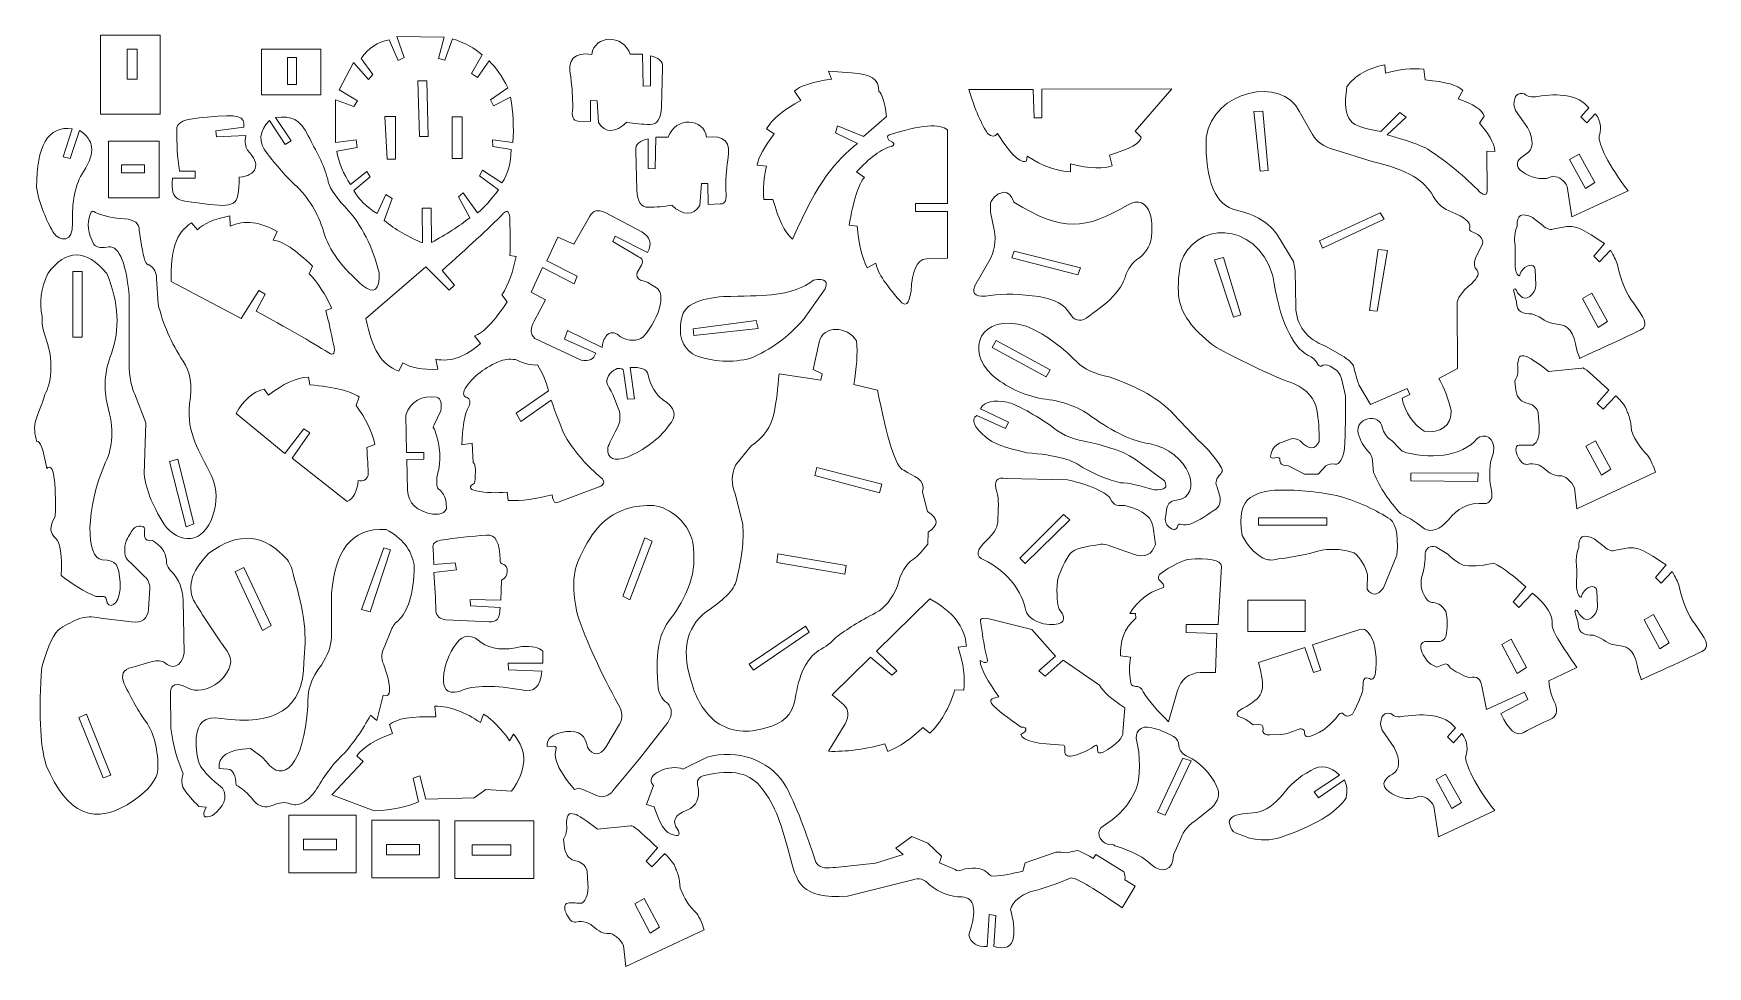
# Model space of a CAD drawing. Header units: millimetres. Extents: x -101 to 104, y -38 to 76.
import ezdxf

# ---------------------------------------------------------------- set-up
doc = ezdxf.new("R2010")
doc.units = ezdxf.units.MM
doc.header["$MEASUREMENT"] = 0
doc.layers.add('Layer 1', color=7, linetype='Continuous')

msp = doc.modelspace()

# ---------------------------------------------------------------- linework, layer by layer
at = {"layer": 'Layer 1', "color": 250, "lineweight": 5}
for points in [[(-92.8018, 66.6007), (-85.5038, 66.6007), (-85.5038, 76.2767), (-92.8018, 76.2767), (-92.8018, 66.6007)], [(-89.5628, 70.9057), (-88.3328, 70.9057), (-88.3328, 74.5547), (-89.5628, 74.5547), (-89.5628, 70.9057)], [(-73.1246, 68.9821), (-65.8676, 68.9821), (-65.8676, 74.5581), (-73.1246, 74.5581), (-73.1246, 68.9821)], [(-69.9368, 70.2425), (-68.828, 70.2425), (-68.828, 73.5337), (-69.9368, 73.5337), (-69.9368, 70.2425)]]:
    msp.add_lwpolyline(points, close=True, dxfattribs=at)
at = {"layer": 'Layer 1', "color": 22, "lineweight": 5}
for points in [[(-69.7788, -26.2016), (-61.5448, -26.2016), (-61.5448, -19.146), (-69.7788, -19.146), (-69.7788, -26.2016)], [(-59.6327, -26.8222), (-51.3987, -26.8222), (-51.3987, -19.7666), (-59.6327, -19.7666), (-59.6327, -26.8222)], [(-49.4831, -26.8695), (-39.8069, -26.8695), (-39.8069, -19.8139), (-49.4831, -19.8139), (-49.4831, -26.8695)], [(-67.9718, -23.3628), (-63.9472, -23.3628), (-63.9472, -22.0876), (-67.9718, -22.0876), (-67.9718, -23.3628)], [(-57.8257, -23.9834), (-53.8011, -23.9834), (-53.8011, -22.7082), (-57.8257, -22.7082), (-57.8257, -23.9834)], [(-47.3596, -24.0307), (-42.63, -24.0307), (-42.63, -22.7555), (-47.3596, -22.7555), (-47.3596, -24.0307)]]:
    msp.add_lwpolyline(points, close=True, dxfattribs=at)
for points, knots in [([(-56.5483, 76.1076), (-56.5483, 76.1076), (-50.7874, 76.0437), (-50.7874, 76.0437), (-50.7874, 76.0437), (-50.7874, 76.0437), (-51.4693, 73.4352), (-51.4693, 73.4352), (-51.4693, 73.4352), (-51.4693, 73.4352), (-50.7004, 73.2334), (-50.7004, 73.2334), (-50.7004, 73.2334), (-50.7004, 73.2334), (-49.7688, 75.8366), (-49.7688, 75.8366), (-49.7688, 75.8366), (-48.2285, 75.3601), (-47.0321, 74.6958), (-46.1206, 73.8755), (-46.1206, 73.8755), (-46.1206, 73.8755), (-47.4308, 71.578), (-47.4308, 71.578), (-47.4308, 71.578), (-47.4308, 71.578), (-46.6911, 71.0853), (-46.6911, 71.0853), (-46.6911, 71.0853), (-46.6911, 71.0853), (-45.2649, 73.1288), (-45.2649, 73.1288), (-45.2649, 73.1288), (-44.5006, 72.3115), (-43.6352, 71.2653), (-42.9848, 69.8177), (-42.9848, 69.8177), (-42.9848, 69.8177), (-45.1065, 68.3798), (-45.1065, 68.3798), (-45.1065, 68.3798), (-45.1065, 68.3798), (-44.7383, 67.6269), (-44.7383, 67.6269), (-44.7383, 67.6269), (-44.7383, 67.6269), (-42.6589, 68.6827), (-42.6589, 68.6827), (-42.6589, 68.6827), (-42.3333, 66.8416), (-42.2363, 65.0003), (-42.3676, 63.1588), (-42.3676, 63.1588), (-42.3676, 63.1588), (-44.8451, 63.4808), (-44.8451, 63.4808), (-44.8451, 63.4808), (-44.8451, 63.4808), (-44.8329, 62.6633), (-44.8329, 62.6633), (-44.8329, 62.6633), (-44.8329, 62.6633), (-42.5725, 62.2985), (-42.5725, 62.2985), (-42.5725, 62.2985), (-42.6077, 60.6516), (-42.986, 59.2912), (-43.7074, 58.2171), (-43.7074, 58.2171), (-43.7074, 58.2171), (-46.0693, 59.7633), (-46.0693, 59.7633), (-46.0693, 59.7633), (-46.0693, 59.7633), (-46.458, 59.0824), (-46.458, 59.0824), (-46.458, 59.0824), (-46.458, 59.0824), (-44.1144, 57.3582), (-44.1144, 57.3582), (-44.1144, 57.3582), (-45.0655, 56.151), (-45.8615, 55.1883), (-46.6978, 54.5533), (-46.6978, 54.5533), (-46.6978, 54.5533), (-48.4606, 56.9882), (-48.4606, 56.9882), (-48.4606, 56.9882), (-48.4606, 56.9882), (-49.0373, 56.5007), (-49.0373, 56.5007), (-49.0373, 56.5007), (-49.0373, 56.5007), (-47.646, 53.9493), (-47.646, 53.9493), (-47.646, 53.9493), (-48.9509, 52.9095), (-50.513, 51.8983), (-52.3321, 50.9155), (-52.3321, 50.9155), (-52.3321, 50.9155), (-52.3495, 55.1293), (-52.3495, 55.1293), (-52.3495, 55.1293), (-52.3495, 55.1293), (-53.4467, 55.1194), (-53.4467, 55.1194), (-53.4467, 55.1194), (-53.4467, 55.1194), (-53.4286, 50.8685), (-53.4286, 50.8685), (-53.4286, 50.8685), (-55.1842, 51.5814), (-56.7397, 52.4948), (-58.0949, 53.6086), (-58.0949, 53.6086), (-58.0949, 53.6086), (-57.1325, 56.2839), (-57.1325, 56.2839), (-57.1325, 56.2839), (-57.1325, 56.2839), (-57.9289, 56.7827), (-57.9289, 56.7827), (-57.9289, 56.7827), (-57.9289, 56.7827), (-58.9739, 54.4527), (-58.9739, 54.4527), (-58.9739, 54.4527), (-60.268, 55.2849), (-61.2599, 56.2103), (-61.8102, 57.2714), (-61.8102, 57.2714), (-61.8102, 57.2714), (-59.8404, 58.9491), (-59.8404, 58.9491), (-59.8404, 58.9491), (-59.8404, 58.9491), (-60.2388, 59.5894), (-60.2388, 59.5894), (-60.2388, 59.5894), (-60.2388, 59.5894), (-62.2369, 58.0235), (-62.2369, 58.0235), (-62.2369, 58.0235), (-63.0747, 59.2738), (-63.6532, 60.6278), (-63.919, 62.1069), (-63.919, 62.1069), (-63.919, 62.1069), (-61.4336, 62.5449), (-61.4336, 62.5449), (-61.4336, 62.5449), (-61.4336, 62.5449), (-61.5494, 63.4751), (-61.5494, 63.4751), (-61.5494, 63.4751), (-61.5494, 63.4751), (-64.047, 63.1376), (-64.047, 63.1376), (-64.047, 63.1376), (-64.047, 63.1376), (-64.0514, 68.384), (-64.0514, 68.384), (-64.0514, 68.384), (-64.0514, 68.384), (-61.8277, 67.5502), (-61.8277, 67.5502), (-61.8277, 67.5502), (-61.8277, 67.5502), (-61.384, 68.2483), (-61.384, 68.2483), (-61.384, 68.2483), (-61.384, 68.2483), (-63.6339, 69.6025), (-63.6339, 69.6025), (-63.6339, 69.6025), (-63.6339, 69.6025), (-61.8783, 72.9533), (-61.8783, 72.9533), (-61.8783, 72.9533), (-61.8783, 72.9533), (-60.0453, 70.8526), (-60.0453, 70.8526), (-60.0453, 70.8526), (-60.0453, 70.8526), (-59.4917, 71.4597), (-59.4917, 71.4597), (-59.4917, 71.4597), (-59.4917, 71.4597), (-60.9418, 73.4381), (-60.9418, 73.4381), (-60.9418, 73.4381), (-60.0558, 74.6851), (-58.9124, 75.4451), (-57.5112, 75.7177), (-57.5112, 75.7177), (-57.5112, 75.7177), (-56.3876, 73.1866), (-56.3876, 73.1866), (-56.3876, 73.1866), (-56.3876, 73.1866), (-55.6838, 73.5541), (-55.6838, 73.5541), (-55.6838, 73.5541), (-55.6838, 73.5541), (-56.5483, 76.1076), (-56.5483, 76.1076)], [0, 0, 0, 0, 0.01923077, 0.01923077, 0.01923077, 0.01923077, 0.03846154, 0.03846154, 0.03846154, 0.03846154, 0.05769231, 0.05769231, 0.05769231, 0.05769231, 0.07692308, 0.07692308, 0.07692308, 0.07692308, 0.09615385, 0.09615385, 0.09615385, 0.09615385, 0.11538462, 0.11538462, 0.11538462, 0.11538462, 0.13461538, 0.13461538, 0.13461538, 0.13461538, 0.15384615, 0.15384615, 0.15384615, 0.15384615, 0.17307692, 0.17307692, 0.17307692, 0.17307692, 0.19230769, 0.19230769, 0.19230769, 0.19230769, 0.21153846, 0.21153846, 0.21153846, 0.21153846, 0.23076923, 0.23076923, 0.23076923, 0.23076923, 0.25, 0.25, 0.25, 0.25, 0.26923077, 0.26923077, 0.26923077, 0.26923077, 0.28846154, 0.28846154, 0.28846154, 0.28846154, 0.30769231, 0.30769231, 0.30769231, 0.30769231, 0.32692308, 0.32692308, 0.32692308, 0.32692308, 0.34615385, 0.34615385, 0.34615385, 0.34615385, 0.36538462, 0.36538462, 0.36538462, 0.36538462, 0.38461538, 0.38461538, 0.38461538, 0.38461538, 0.40384615, 0.40384615, 0.40384615, 0.40384615, 0.42307692, 0.42307692, 0.42307692, 0.42307692, 0.44230769, 0.44230769, 0.44230769, 0.44230769, 0.46153846, 0.46153846, 0.46153846, 0.46153846, 0.48076923, 0.48076923, 0.48076923, 0.48076923, 0.5, 0.5, 0.5, 0.5, 0.51923077, 0.51923077, 0.51923077, 0.51923077, 0.53846154, 0.53846154, 0.53846154, 0.53846154, 0.55769231, 0.55769231, 0.55769231, 0.55769231, 0.57692308, 0.57692308, 0.57692308, 0.57692308, 0.59615385, 0.59615385, 0.59615385, 0.59615385, 0.61538462, 0.61538462, 0.61538462, 0.61538462, 0.63461538, 0.63461538, 0.63461538, 0.63461538, 0.65384615, 0.65384615, 0.65384615, 0.65384615, 0.67307692, 0.67307692, 0.67307692, 0.67307692, 0.69230769, 0.69230769, 0.69230769, 0.69230769, 0.71153846, 0.71153846, 0.71153846, 0.71153846, 0.73076923, 0.73076923, 0.73076923, 0.73076923, 0.75, 0.75, 0.75, 0.75, 0.76923077, 0.76923077, 0.76923077, 0.76923077, 0.78846154, 0.78846154, 0.78846154, 0.78846154, 0.80769231, 0.80769231, 0.80769231, 0.80769231, 0.82692308, 0.82692308, 0.82692308, 0.82692308, 0.84615385, 0.84615385, 0.84615385, 0.84615385, 0.86538462, 0.86538462, 0.86538462, 0.86538462, 0.88461538, 0.88461538, 0.88461538, 0.88461538, 0.90384615, 0.90384615, 0.90384615, 0.90384615, 0.92307692, 0.92307692, 0.92307692, 0.92307692, 0.94230769, 0.94230769, 0.94230769, 0.94230769, 0.96153846, 0.96153846, 0.96153846, 0.96153846, 0.98076923, 0.98076923, 0.98076923, 0.98076923, 1, 1, 1, 1]), ([(-32.7042, 73.9252), (-32.3989, 76.3038), (-28.8929, 76.4872), (-28.0085, 73.9383), (-28.0085, 73.9383), (-28.0085, 73.9383), (-26.495, 73.9425), (-26.495, 73.9425), (-26.495, 73.9425), (-26.495, 73.9425), (-26.4175, 70.0444), (-26.4175, 70.0444), (-26.4175, 70.0444), (-26.4175, 70.0444), (-25.5427, 70.086), (-25.5427, 70.086), (-25.5427, 70.086), (-25.5427, 70.086), (-25.5474, 73.7533), (-25.5474, 73.7533), (-25.5474, 73.7533), (-24.6732, 73.4945), (-23.9125, 73.1843), (-24.0706, 72.2444), (-24.0706, 72.2444), (-24.0706, 72.2444), (-24.175, 67.4847), (-24.175, 67.4847), (-24.175, 67.4847), (-24.2446, 66.0345), (-24.7145, 65.3292), (-25.5845, 65.3684), (-25.5845, 65.3684), (-26.5362, 65.3668), (-27.4878, 65.4511), (-28.4389, 65.6213), (-28.4389, 65.6213), (-29.8783, 64.2951), (-31.0316, 64.2867), (-31.8988, 65.5958), (-31.8988, 65.5958), (-31.8988, 65.5958), (-32.0676, 68.2625), (-32.0676, 68.2625), (-32.0676, 68.2625), (-32.0676, 68.2625), (-32.8757, 68.2796), (-32.8757, 68.2796), (-32.8757, 68.2796), (-32.8757, 68.2796), (-32.884, 65.7122), (-32.884, 65.7122), (-32.884, 65.7122), (-32.884, 65.7122), (-34.3784, 65.7794), (-34.3784, 65.7794), (-34.3784, 65.7794), (-35.0005, 65.7508), (-35.2223, 66.2952), (-35.0437, 67.4122), (-35.0437, 67.4122), (-35.0424, 68.6519), (-35.119, 69.8915), (-35.2888, 71.1306), (-35.2888, 71.1306), (-35.7838, 73.362), (-34.8402, 74.2148), (-32.7042, 73.9252)], [0, 0, 0, 0, 0.05882353, 0.05882353, 0.05882353, 0.05882353, 0.11764706, 0.11764706, 0.11764706, 0.11764706, 0.17647059, 0.17647059, 0.17647059, 0.17647059, 0.23529412, 0.23529412, 0.23529412, 0.23529412, 0.29411765, 0.29411765, 0.29411765, 0.29411765, 0.35294118, 0.35294118, 0.35294118, 0.35294118, 0.41176471, 0.41176471, 0.41176471, 0.41176471, 0.47058824, 0.47058824, 0.47058824, 0.47058824, 0.52941176, 0.52941176, 0.52941176, 0.52941176, 0.58823529, 0.58823529, 0.58823529, 0.58823529, 0.64705882, 0.64705882, 0.64705882, 0.64705882, 0.70588235, 0.70588235, 0.70588235, 0.70588235, 0.76470588, 0.76470588, 0.76470588, 0.76470588, 0.82352941, 0.82352941, 0.82352941, 0.82352941, 0.88235294, 0.88235294, 0.88235294, 0.88235294, 0.94117647, 0.94117647, 0.94117647, 0.94117647, 1, 1, 1, 1]), ([(-0.9459, 71.6862), (-0.9459, 71.6862), (-3.7809, 71.8821), (-3.7809, 71.8821), (-3.7809, 71.8821), (-3.7809, 71.8821), (-3.3893, 70.9153), (-3.3893, 70.9153), (-3.3893, 70.9153), (-5.763, 70.5439), (-7.3055, 70.0493), (-7.9352, 69.4196), (-7.9352, 69.4196), (-7.9352, 69.4196), (-7.1434, 68.2791), (-7.1434, 68.2791), (-7.1434, 68.2791), (-9.1607, 67.2391), (-10.5784, 66.0896), (-11.3377, 64.8199), (-11.3377, 64.8199), (-11.3377, 64.8199), (-10.3883, 64.1964), (-10.3883, 64.1964), (-10.3883, 64.1964), (-11.6085, 62.621), (-12.314, 61.3465), (-12.505, 60.3725), (-12.505, 60.3725), (-12.505, 60.3725), (-11.359, 60.2542), (-11.359, 60.2542), (-11.359, 60.2542), (-11.6754, 58.8968), (-11.7731, 57.5394), (-11.6895, 56.1818), (-11.6895, 56.1818), (-11.6895, 56.1818), (-10.5533, 56.1811), (-10.5533, 56.1811), (-10.5533, 56.1811), (-9.9068, 53.7525), (-9.1107, 52.1635), (-8.1785, 51.3389), (-8.1785, 51.3389), (-4.8504, 58.7138), (-2.9861, 60.7502), (-0.2301, 63.0472), (-0.2301, 63.0472), (-0.2301, 63.0472), (-2.9228, 64.3357), (-2.9228, 64.3357), (-2.9228, 64.3357), (-2.9228, 64.3357), (-2.6599, 65.1833), (-2.6599, 65.1833), (-2.6599, 65.1833), (-2.6599, 65.1833), (0.5106, 63.8849), (0.5106, 63.8849), (0.5106, 63.8849), (0.5106, 63.8849), (3.3393, 66.3126), (3.3393, 66.3126), (3.3393, 66.3126), (3.1255, 68.1103), (2.8116, 69.1345), (2.3976, 69.3851), (2.3976, 69.3851), (2.4556, 70.897), (1.3518, 71.5459), (-0.9459, 71.6862)], [0, 0, 0, 0, 0.05555556, 0.05555556, 0.05555556, 0.05555556, 0.11111111, 0.11111111, 0.11111111, 0.11111111, 0.16666667, 0.16666667, 0.16666667, 0.16666667, 0.22222222, 0.22222222, 0.22222222, 0.22222222, 0.27777778, 0.27777778, 0.27777778, 0.27777778, 0.33333333, 0.33333333, 0.33333333, 0.33333333, 0.38888889, 0.38888889, 0.38888889, 0.38888889, 0.44444444, 0.44444444, 0.44444444, 0.44444444, 0.5, 0.5, 0.5, 0.5, 0.55555556, 0.55555556, 0.55555556, 0.55555556, 0.61111111, 0.61111111, 0.61111111, 0.61111111, 0.66666667, 0.66666667, 0.66666667, 0.66666667, 0.72222222, 0.72222222, 0.72222222, 0.72222222, 0.77777778, 0.77777778, 0.77777778, 0.77777778, 0.83333333, 0.83333333, 0.83333333, 0.83333333, 0.88888889, 0.88888889, 0.88888889, 0.88888889, 0.94444444, 0.94444444, 0.94444444, 0.94444444, 1, 1, 1, 1]), ([(64.2724, 72.6585), (64.2724, 72.6585), (64.3915, 71.643), (64.3915, 71.643), (64.3915, 71.643), (66.0374, 72.1125), (67.5901, 72.2395), (69.0794, 72.1324), (69.0794, 72.1324), (69.0794, 72.1324), (69.2334, 70.7975), (69.2334, 70.7975), (69.2334, 70.7975), (71.7355, 70.5762), (73.2706, 70.1453), (73.8386, 69.5046), (73.8386, 69.5046), (73.8386, 69.5046), (73.2477, 68.4979), (73.2477, 68.4979), (73.2477, 68.4979), (75.0781, 67.8592), (76.1978, 67.1492), (76.4598, 66.3531), (76.4598, 66.3531), (76.4598, 66.3531), (75.8533, 65.516), (75.8533, 65.516), (75.8533, 65.516), (76.9169, 64.3383), (77.6423, 63.1794), (77.765, 62.054), (77.765, 62.054), (77.765, 62.054), (76.7539, 62.0722), (76.7539, 62.0722), (76.7539, 62.0722), (76.7539, 62.0722), (76.7985, 57.1501), (76.7985, 57.1501), (76.7985, 57.1501), (76.7937, 56.6777), (76.5014, 56.6506), (75.9217, 57.0684), (75.9217, 57.0684), (74.0713, 58.9687), (71.9871, 60.7412), (69.5618, 62.3267), (69.5618, 62.3267), (68.6987, 62.8265), (66.8648, 63.4342), (64.5899, 64.0908), (64.5899, 64.0908), (64.5899, 64.0908), (66.8801, 66.2561), (66.8801, 66.2561), (66.8801, 66.2561), (66.8801, 66.2561), (66.1338, 66.8033), (66.1338, 66.8033), (66.1338, 66.8033), (66.1338, 66.8033), (63.8128, 64.4966), (63.8128, 64.4966), (63.8128, 64.4966), (60.0027, 65.1479), (59.0805, 65.5756), (59.6296, 69.9783), (59.6296, 69.9783), (60.638, 71.3578), (62.2182, 72.2219), (64.2724, 72.6585)], [0, 0, 0, 0, 0.05555556, 0.05555556, 0.05555556, 0.05555556, 0.11111111, 0.11111111, 0.11111111, 0.11111111, 0.16666667, 0.16666667, 0.16666667, 0.16666667, 0.22222222, 0.22222222, 0.22222222, 0.22222222, 0.27777778, 0.27777778, 0.27777778, 0.27777778, 0.33333333, 0.33333333, 0.33333333, 0.33333333, 0.38888889, 0.38888889, 0.38888889, 0.38888889, 0.44444444, 0.44444444, 0.44444444, 0.44444444, 0.5, 0.5, 0.5, 0.5, 0.55555556, 0.55555556, 0.55555556, 0.55555556, 0.61111111, 0.61111111, 0.61111111, 0.61111111, 0.66666667, 0.66666667, 0.66666667, 0.66666667, 0.72222222, 0.72222222, 0.72222222, 0.72222222, 0.77777778, 0.77777778, 0.77777778, 0.77777778, 0.83333333, 0.83333333, 0.83333333, 0.83333333, 0.88888889, 0.88888889, 0.88888889, 0.88888889, 0.94444444, 0.94444444, 0.94444444, 0.94444444, 1, 1, 1, 1]), ([(-53.978, 70.6995), (-53.978, 70.6995), (-52.8843, 70.6995), (-52.8843, 70.6995), (-52.8843, 70.6995), (-52.8843, 70.6995), (-52.7128, 63.889), (-52.7128, 63.889), (-52.7128, 63.889), (-52.7128, 63.889), (-53.8064, 63.889), (-53.8064, 63.889), (-53.8064, 63.889), (-53.8064, 63.889), (-53.978, 70.6995), (-53.978, 70.6995)], [0, 0, 0, 0, 0.25, 0.25, 0.25, 0.25, 0.5, 0.5, 0.5, 0.5, 0.75, 0.75, 0.75, 0.75, 1, 1, 1, 1]), ([(13.4099, 69.6227), (13.4099, 69.6227), (21.2723, 69.6539), (21.2723, 69.6539), (21.2723, 69.6539), (21.2723, 69.6539), (21.3899, 66.1596), (21.3899, 66.1596), (21.3899, 66.1596), (21.3899, 66.1596), (22.3453, 66.1617), (22.3453, 66.1617), (22.3453, 66.1617), (22.3453, 66.1617), (22.3505, 69.6582), (22.3505, 69.6582), (22.3505, 69.6582), (22.3505, 69.6582), (38.2515, 69.721), (38.2515, 69.721), (38.2515, 69.721), (38.2515, 69.721), (33.7649, 64.5552), (33.7649, 64.5552), (33.7649, 64.5552), (33.7649, 64.5552), (34.4827, 63.8044), (34.4827, 63.8044), (34.4827, 63.8044), (34.4743, 63.0726), (33.0378, 62.3405), (30.6245, 61.6084), (30.6245, 61.6084), (30.6245, 61.6084), (30.9334, 60.3032), (30.9334, 60.3032), (30.9334, 60.3032), (29.9672, 59.8795), (28.2691, 59.9535), (25.8391, 60.5251), (25.8391, 60.5251), (25.8391, 60.5251), (25.8395, 59.5535), (25.8395, 59.5535), (25.8395, 59.5535), (24.1952, 59.6397), (22.4326, 60.2482), (20.5273, 61.4868), (20.5273, 61.4868), (20.5273, 61.4868), (20.4441, 60.8946), (20.4441, 60.8946), (20.4441, 60.8946), (19.7504, 60.5444), (18.6066, 61.571), (16.9198, 64.2588), (16.9198, 64.2588), (16.6124, 63.8142), (16.2006, 63.8147), (15.6843, 64.2603), (15.6843, 64.2603), (14.7371, 65.8048), (13.9905, 67.607), (13.4099, 69.6227)], [0, 0, 0, 0, 0.0625, 0.0625, 0.0625, 0.0625, 0.125, 0.125, 0.125, 0.125, 0.1875, 0.1875, 0.1875, 0.1875, 0.25, 0.25, 0.25, 0.25, 0.3125, 0.3125, 0.3125, 0.3125, 0.375, 0.375, 0.375, 0.375, 0.4375, 0.4375, 0.4375, 0.4375, 0.5, 0.5, 0.5, 0.5, 0.5625, 0.5625, 0.5625, 0.5625, 0.625, 0.625, 0.625, 0.625, 0.6875, 0.6875, 0.6875, 0.6875, 0.75, 0.75, 0.75, 0.75, 0.8125, 0.8125, 0.8125, 0.8125, 0.875, 0.875, 0.875, 0.875, 0.9375, 0.9375, 0.9375, 0.9375, 1, 1, 1, 1]), ([(53.815, 67.0037), (53.815, 67.0037), (55.4317, 64.1369), (55.4317, 64.1369), (55.4317, 64.1369), (55.9898, 63.2091), (56.8625, 62.5964), (58.0498, 62.2986), (58.0498, 62.2986), (58.0498, 62.2986), (62.7385, 60.8404), (62.7385, 60.8404), (62.7385, 60.8404), (67.272, 59.7452), (69.0559, 58.5227), (70.2157, 56.6036), (70.2157, 56.6036), (70.6883, 55.6699), (71.461, 55.0083), (72.534, 54.6188), (72.534, 54.6188), (74.0345, 54.0106), (74.7967, 53.4024), (74.6678, 52.7938), (74.6678, 52.7938), (74.583, 52.4629), (74.7341, 52.3092), (74.9926, 52.2357), (74.9926, 52.2357), (76.0404, 51.786), (76.5075, 51.2197), (76.1259, 50.4832), (76.1259, 50.4832), (76.1259, 50.4832), (75.4879, 49.2713), (75.4879, 49.2713), (75.4879, 49.2713), (75.1804, 48.4905), (75.1589, 47.9673), (75.4236, 47.7018), (75.4236, 47.7018), (75.9832, 47.2552), (75.6386, 46.6114), (74.883, 45.8779), (74.883, 45.8779), (73.6725, 44.8604), (73.0911, 44.0149), (73.1389, 43.3411), (73.1389, 43.3411), (73.1389, 43.3411), (73.1709, 35.5014), (73.1709, 35.5014), (73.1709, 35.5014), (73.1709, 35.5014), (70.8944, 34.2774), (70.8944, 34.2774), (70.8944, 34.2774), (71.5879, 33.0712), (72.1, 31.7611), (72.3936, 30.3254), (72.3936, 30.3254), (72.5152, 28.5549), (70.9766, 27.4619), (69.1184, 27.8465), (69.1184, 27.8465), (67.8599, 28.5356), (66.6767, 30.2364), (66.4052, 31.8634), (66.4052, 31.8634), (66.4052, 31.8634), (67.3279, 32.3114), (67.3279, 32.3114), (67.3279, 32.3114), (67.3279, 32.3114), (67.0101, 33.0542), (67.0101, 33.0542), (67.0101, 33.0542), (67.0101, 33.0542), (62.5259, 31.1025), (62.5259, 31.1025), (62.5259, 31.1025), (62.5259, 31.1025), (61.1269, 33.5104), (61.1269, 33.5104), (61.1269, 33.5104), (60.9657, 33.8285), (60.7582, 34.5722), (60.5076, 35.6589), (60.5076, 35.6589), (60.3926, 36.1579), (59.7765, 36.639), (59.0474, 37.0898), (59.0474, 37.0898), (59.0474, 37.0898), (57.1036, 38.1964), (57.1036, 38.1964), (57.1036, 38.1964), (54.6938, 39.1279), (53.4564, 40.747), (53.3913, 43.0533), (53.3913, 43.0533), (53.3913, 43.0533), (53.3249, 47.4354), (53.3249, 47.4354), (53.3249, 47.4354), (53.3249, 47.4354), (53.1078, 48.5939), (53.1078, 48.5939), (53.1078, 48.5939), (53.1078, 48.5939), (51.1616, 51.8173), (51.1616, 51.8173), (51.1616, 51.8173), (50.1561, 53.2803), (48.5289, 54.3279), (46.1512, 54.8739), (46.1512, 54.8739), (43.5643, 55.407), (42.3215, 58.3747), (42.4225, 63.7771), (42.4225, 63.7771), (43.2819, 69.5507), (51.7114, 71.2923), (53.815, 67.0037)], [0, 0, 0, 0, 0.03225806, 0.03225806, 0.03225806, 0.03225806, 0.06451613, 0.06451613, 0.06451613, 0.06451613, 0.09677419, 0.09677419, 0.09677419, 0.09677419, 0.12903226, 0.12903226, 0.12903226, 0.12903226, 0.16129032, 0.16129032, 0.16129032, 0.16129032, 0.19354839, 0.19354839, 0.19354839, 0.19354839, 0.22580645, 0.22580645, 0.22580645, 0.22580645, 0.25806452, 0.25806452, 0.25806452, 0.25806452, 0.29032258, 0.29032258, 0.29032258, 0.29032258, 0.32258065, 0.32258065, 0.32258065, 0.32258065, 0.35483871, 0.35483871, 0.35483871, 0.35483871, 0.38709677, 0.38709677, 0.38709677, 0.38709677, 0.41935484, 0.41935484, 0.41935484, 0.41935484, 0.4516129, 0.4516129, 0.4516129, 0.4516129, 0.48387097, 0.48387097, 0.48387097, 0.48387097, 0.51612903, 0.51612903, 0.51612903, 0.51612903, 0.5483871, 0.5483871, 0.5483871, 0.5483871, 0.58064516, 0.58064516, 0.58064516, 0.58064516, 0.61290323, 0.61290323, 0.61290323, 0.61290323, 0.64516129, 0.64516129, 0.64516129, 0.64516129, 0.67741935, 0.67741935, 0.67741935, 0.67741935, 0.70967742, 0.70967742, 0.70967742, 0.70967742, 0.74193548, 0.74193548, 0.74193548, 0.74193548, 0.77419355, 0.77419355, 0.77419355, 0.77419355, 0.80645161, 0.80645161, 0.80645161, 0.80645161, 0.83870968, 0.83870968, 0.83870968, 0.83870968, 0.87096774, 0.87096774, 0.87096774, 0.87096774, 0.90322581, 0.90322581, 0.90322581, 0.90322581, 0.93548387, 0.93548387, 0.93548387, 0.93548387, 0.96774194, 0.96774194, 0.96774194, 0.96774194, 1, 1, 1, 1]), ([(-83.4644, 64.6194), (-83.6358, 65.6478), (-82.6205, 66.0388), (-79.7751, 66.2434), (-79.7751, 66.2434), (-75.8523, 66.6449), (-75.089, 66.3947), (-75.2976, 65.0415), (-75.2976, 65.0415), (-75.2976, 65.0415), (-78.7064, 64.5759), (-78.7064, 64.5759), (-78.7064, 64.5759), (-78.7064, 64.5759), (-78.6383, 63.832), (-78.6383, 63.832), (-78.6383, 63.832), (-78.6383, 63.832), (-75.0367, 64.0179), (-75.0367, 64.0179), (-75.0367, 64.0179), (-75.1684, 63.2146), (-75.1, 62.6118), (-74.8311, 62.2094), (-74.8311, 62.2094), (-73.1073, 60.4491), (-73.7011, 59.104), (-75.8301, 58.9046), (-75.8301, 58.9046), (-75.8646, 55.1419), (-76.4281, 55.2392), (-80.0935, 55.6517), (-80.0935, 55.6517), (-83.3525, 56.1614), (-84.228, 55.7293), (-84.0006, 58.7757), (-84.0006, 58.7757), (-84.0006, 58.7757), (-81.2384, 58.7769), (-81.2384, 58.7769), (-81.2384, 58.7769), (-81.2384, 58.7769), (-81.2351, 59.6547), (-81.2351, 59.6547), (-81.2351, 59.6547), (-81.2351, 59.6547), (-83.1597, 59.6493), (-83.1597, 59.6493), (-83.1597, 59.6493), (-83.3913, 61.41), (-83.5195, 63.0883), (-83.4644, 64.6194)], [0, 0, 0, 0, 0.07692308, 0.07692308, 0.07692308, 0.07692308, 0.15384615, 0.15384615, 0.15384615, 0.15384615, 0.23076923, 0.23076923, 0.23076923, 0.23076923, 0.30769231, 0.30769231, 0.30769231, 0.30769231, 0.38461538, 0.38461538, 0.38461538, 0.38461538, 0.46153846, 0.46153846, 0.46153846, 0.46153846, 0.53846154, 0.53846154, 0.53846154, 0.53846154, 0.61538462, 0.61538462, 0.61538462, 0.61538462, 0.69230769, 0.69230769, 0.69230769, 0.69230769, 0.76923077, 0.76923077, 0.76923077, 0.76923077, 0.84615385, 0.84615385, 0.84615385, 0.84615385, 0.92307692, 0.92307692, 0.92307692, 0.92307692, 1, 1, 1, 1]), ([(-72.1377, 65.8608), (-72.1377, 65.8608), (-70.2389, 62.8952), (-70.2389, 62.8952), (-70.2389, 62.8952), (-70.2389, 62.8952), (-69.4866, 63.3493), (-69.4866, 63.3493), (-69.4866, 63.3493), (-69.4866, 63.3493), (-71.4241, 66.2201), (-71.4241, 66.2201), (-71.4241, 66.2201), (-69.3437, 66.4085), (-68.4413, 66.0761), (-67.39, 63.9582), (-67.39, 63.9582), (-66.4853, 62.171), (-65.4616, 60.4484), (-65.0157, 58.6606), (-65.0157, 58.6606), (-64.9773, 57.8637), (-64.1918, 56.6924), (-62.895, 55.2647), (-62.895, 55.2647), (-60.8054, 53.0616), (-59.4967, 50.3141), (-58.722, 47.194), (-58.722, 47.194), (-58.6344, 45.0539), (-59.3187, 44.5466), (-60.7749, 45.6719), (-60.7749, 45.6719), (-63.142, 47.7737), (-64.8925, 49.9582), (-65.5435, 52.2892), (-65.5435, 52.2892), (-66.1902, 54.4532), (-67.3291, 56.3834), (-69.062, 58.0315), (-69.062, 58.0315), (-70.1324, 58.9294), (-71.18, 60.23), (-72.4217, 61.8151), (-72.4217, 61.8151), (-73.528, 63.178), (-73.4333, 64.5266), (-72.1377, 65.8608)], [0, 0, 0, 0, 0.08333333, 0.08333333, 0.08333333, 0.08333333, 0.16666667, 0.16666667, 0.16666667, 0.16666667, 0.25, 0.25, 0.25, 0.25, 0.33333333, 0.33333333, 0.33333333, 0.33333333, 0.41666667, 0.41666667, 0.41666667, 0.41666667, 0.5, 0.5, 0.5, 0.5, 0.58333333, 0.58333333, 0.58333333, 0.58333333, 0.66666667, 0.66666667, 0.66666667, 0.66666667, 0.75, 0.75, 0.75, 0.75, 0.83333333, 0.83333333, 0.83333333, 0.83333333, 0.91666667, 0.91666667, 0.91666667, 0.91666667, 1, 1, 1, 1]), ([(-58.031, 66.3382), (-58.031, 66.3382), (-56.7229, 66.3382), (-56.7229, 66.3382), (-56.7229, 66.3382), (-56.7229, 66.3382), (-56.7229, 61.096), (-56.7229, 61.096), (-56.7229, 61.096), (-56.7229, 61.096), (-57.7308, 61.096), (-57.7308, 61.096), (-57.7308, 61.096), (-57.7308, 61.096), (-58.031, 66.3382), (-58.031, 66.3382)], [0, 0, 0, 0, 0.25, 0.25, 0.25, 0.25, 0.5, 0.5, 0.5, 0.5, 0.75, 0.75, 0.75, 0.75, 1, 1, 1, 1]), ([(-49.7963, 66.2952), (-49.7963, 66.2952), (-48.574, 66.2952), (-48.574, 66.2952), (-48.574, 66.2952), (-48.574, 66.2952), (-48.574, 61.1819), (-48.574, 61.1819), (-48.574, 61.1819), (-48.574, 61.1819), (-49.7963, 61.1819), (-49.7963, 61.1819), (-49.7963, 61.1819), (-49.7963, 61.1819), (-49.7963, 66.2952), (-49.7963, 66.2952)], [0, 0, 0, 0, 0.25, 0.25, 0.25, 0.25, 0.5, 0.5, 0.5, 0.5, 0.75, 0.75, 0.75, 0.75, 1, 1, 1, 1]), ([(-18.6765, 63.7905), (-18.9818, 66.1691), (-22.4878, 66.3525), (-23.3722, 63.8036), (-23.3722, 63.8036), (-23.3722, 63.8036), (-24.8857, 63.8078), (-24.8857, 63.8078), (-24.8857, 63.8078), (-24.8857, 63.8078), (-24.9632, 59.9097), (-24.9632, 59.9097), (-24.9632, 59.9097), (-24.9632, 59.9097), (-25.838, 59.9513), (-25.838, 59.9513), (-25.838, 59.9513), (-25.838, 59.9513), (-25.8333, 63.6186), (-25.8333, 63.6186), (-25.8333, 63.6186), (-26.7075, 63.3598), (-27.4682, 63.0496), (-27.3101, 62.1097), (-27.3101, 62.1097), (-27.3101, 62.1097), (-27.2057, 57.35), (-27.2057, 57.35), (-27.2057, 57.35), (-27.1361, 55.8998), (-26.6662, 55.1945), (-25.7962, 55.2337), (-25.7962, 55.2337), (-24.8445, 55.2321), (-23.8929, 55.3164), (-22.9418, 55.4866), (-22.9418, 55.4866), (-21.5024, 54.1604), (-20.3491, 54.152), (-19.4819, 55.4611), (-19.4819, 55.4611), (-19.4819, 55.4611), (-19.3131, 58.1278), (-19.3131, 58.1278), (-19.3131, 58.1278), (-19.3131, 58.1278), (-18.505, 58.1449), (-18.505, 58.1449), (-18.505, 58.1449), (-18.505, 58.1449), (-18.4967, 55.5775), (-18.4967, 55.5775), (-18.4967, 55.5775), (-18.4967, 55.5775), (-17.0023, 55.6447), (-17.0023, 55.6447), (-17.0023, 55.6447), (-16.3802, 55.6161), (-16.1584, 56.1605), (-16.337, 57.2775), (-16.337, 57.2775), (-16.3383, 58.5172), (-16.2617, 59.7568), (-16.0919, 60.9959), (-16.0919, 60.9959), (-15.5969, 63.2273), (-16.5405, 64.0801), (-18.6765, 63.7905)], [0, 0, 0, 0, 0.05882353, 0.05882353, 0.05882353, 0.05882353, 0.11764706, 0.11764706, 0.11764706, 0.11764706, 0.17647059, 0.17647059, 0.17647059, 0.17647059, 0.23529412, 0.23529412, 0.23529412, 0.23529412, 0.29411765, 0.29411765, 0.29411765, 0.29411765, 0.35294118, 0.35294118, 0.35294118, 0.35294118, 0.41176471, 0.41176471, 0.41176471, 0.41176471, 0.47058824, 0.47058824, 0.47058824, 0.47058824, 0.52941176, 0.52941176, 0.52941176, 0.52941176, 0.58823529, 0.58823529, 0.58823529, 0.58823529, 0.64705882, 0.64705882, 0.64705882, 0.64705882, 0.70588235, 0.70588235, 0.70588235, 0.70588235, 0.76470588, 0.76470588, 0.76470588, 0.76470588, 0.82352941, 0.82352941, 0.82352941, 0.82352941, 0.88235294, 0.88235294, 0.88235294, 0.88235294, 0.94117647, 0.94117647, 0.94117647, 0.94117647, 1, 1, 1, 1]), ([(48.2817, 66.9527), (48.2817, 66.9527), (49.3754, 66.9957), (49.3754, 66.9957), (49.3754, 66.9957), (49.3754, 66.9957), (50.0187, 59.7125), (50.0187, 59.7125), (50.0187, 59.7125), (50.0187, 59.7125), (49.0322, 59.6265), (49.0322, 59.6265), (49.0322, 59.6265), (49.0322, 59.6265), (48.2817, 66.9527), (48.2817, 66.9527)], [0, 0, 0, 0, 0.25, 0.25, 0.25, 0.25, 0.5, 0.5, 0.5, 0.5, 0.75, 0.75, 0.75, 0.75, 1, 1, 1, 1]), ([(-98.6374, 52.2212), (-97.6978, 50.8533), (-96.1452, 50.975), (-96.2203, 53.2739), (-96.2203, 53.2739), (-96.3328, 55.7972), (-95.9575, 57.9714), (-94.8691, 59.6355), (-94.8691, 59.6355), (-93.3601, 61.9178), (-93.6336, 63.5421), (-95.384, 64.6215), (-95.384, 64.6215), (-95.384, 64.6215), (-96.506, 61.1775), (-96.506, 61.1775), (-96.506, 61.1775), (-96.506, 61.1775), (-97.3694, 61.3973), (-97.3694, 61.3973), (-97.3694, 61.3973), (-97.3694, 61.3973), (-96.2571, 64.8363), (-96.2571, 64.8363), (-96.2571, 64.8363), (-99.2496, 65.2317), (-100.6159, 62.6821), (-100.6346, 57.6923), (-100.6346, 57.6923), (-100.2722, 55.3982), (-99.3772, 53.615), (-98.6374, 52.2212)], [0, 0, 0, 0, 0.125, 0.125, 0.125, 0.125, 0.25, 0.25, 0.25, 0.25, 0.375, 0.375, 0.375, 0.375, 0.5, 0.5, 0.5, 0.5, 0.625, 0.625, 0.625, 0.625, 0.75, 0.75, 0.75, 0.75, 0.875, 0.875, 0.875, 0.875, 1, 1, 1, 1]), ([(10.7884, 64.6916), (9.8596, 65.4801), (7.5709, 65.3381), (3.6408, 64.0729), (3.6408, 64.0729), (3.377, 63.9583), (3.3694, 63.7522), (3.6178, 63.4542), (3.6178, 63.4542), (3.6178, 63.4542), (4.0872, 63.1707), (4.0872, 63.1707), (4.0872, 63.1707), (4.3488, 62.9656), (4.2991, 62.797), (3.9379, 62.6648), (3.9379, 62.6648), (2.6977, 62.4092), (1.2461, 61.2372), (-0.3239, 59.5512), (-0.3239, 59.5512), (-0.3239, 59.5512), (0.6313, 58.8868), (0.6313, 58.8868), (0.6313, 58.8868), (-0.088, 58.0856), (-0.7033, 56.0295), (-1.24, 53.0279), (-1.24, 53.0279), (-1.24, 53.0279), (-0.2509, 52.9196), (-0.2509, 52.9196), (-0.2509, 52.9196), (-0.1178, 50.9053), (0.3194, 49.2393), (0.9645, 47.8114), (0.9645, 47.8114), (0.9645, 47.8114), (2.0478, 48.4085), (2.0478, 48.4085), (2.0478, 48.4085), (2.0832, 47.488), (3.1195, 45.9056), (4.9849, 43.7747), (4.9849, 43.7747), (5.6258, 43.0318), (6.103, 43.2869), (6.341, 45.0003), (6.341, 45.0003), (6.4651, 47.3384), (6.9838, 48.8595), (8.2058, 48.924), (8.2058, 48.924), (8.2058, 48.924), (10.7748, 49.0076), (10.7748, 49.0076), (10.7748, 49.0076), (10.7748, 49.0076), (10.7798, 54.7201), (10.7798, 54.7201), (10.7798, 54.7201), (10.7798, 54.7201), (6.8688, 54.7201), (6.8688, 54.7201), (6.8688, 54.7201), (6.8688, 54.7201), (6.866, 55.6791), (6.866, 55.6791), (6.866, 55.6791), (6.866, 55.6791), (10.7807, 55.6689), (10.7807, 55.6689), (10.7807, 55.6689), (10.7807, 55.6689), (10.7884, 64.6916), (10.7884, 64.6916)], [0, 0, 0, 0, 0.05263158, 0.05263158, 0.05263158, 0.05263158, 0.10526316, 0.10526316, 0.10526316, 0.10526316, 0.15789474, 0.15789474, 0.15789474, 0.15789474, 0.21052632, 0.21052632, 0.21052632, 0.21052632, 0.26315789, 0.26315789, 0.26315789, 0.26315789, 0.31578947, 0.31578947, 0.31578947, 0.31578947, 0.36842105, 0.36842105, 0.36842105, 0.36842105, 0.42105263, 0.42105263, 0.42105263, 0.42105263, 0.47368421, 0.47368421, 0.47368421, 0.47368421, 0.52631579, 0.52631579, 0.52631579, 0.52631579, 0.57894737, 0.57894737, 0.57894737, 0.57894737, 0.63157895, 0.63157895, 0.63157895, 0.63157895, 0.68421053, 0.68421053, 0.68421053, 0.68421053, 0.73684211, 0.73684211, 0.73684211, 0.73684211, 0.78947368, 0.78947368, 0.78947368, 0.78947368, 0.84210526, 0.84210526, 0.84210526, 0.84210526, 0.89473684, 0.89473684, 0.89473684, 0.89473684, 0.94736842, 0.94736842, 0.94736842, 0.94736842, 1, 1, 1, 1]), ([(-91.8278, 63.3304), (-91.8278, 63.3304), (-85.6518, 63.3304), (-85.6518, 63.3304), (-85.6518, 63.3304), (-85.6518, 63.3304), (-85.6518, 56.3694), (-85.6518, 56.3694), (-85.6518, 56.3694), (-85.6518, 56.3694), (-91.8278, 56.3694), (-91.8278, 56.3694), (-91.8278, 56.3694), (-91.8278, 56.3694), (-91.8278, 63.3304), (-91.8278, 63.3304)], [0, 0, 0, 0, 0.25, 0.25, 0.25, 0.25, 0.5, 0.5, 0.5, 0.5, 0.75, 0.75, 0.75, 0.75, 1, 1, 1, 1]), ([(-90.2409, 60.43), (-90.2409, 60.43), (-87.4317, 60.43), (-87.4317, 60.43), (-87.4317, 60.43), (-87.4317, 60.43), (-87.4317, 59.4202), (-87.4317, 59.4202), (-87.4317, 59.4202), (-87.4317, 59.4202), (-90.2409, 59.4202), (-90.2409, 59.4202), (-90.2409, 59.4202), (-90.2409, 59.4202), (-90.2409, 60.43), (-90.2409, 60.43)], [0, 0, 0, 0, 0.25, 0.25, 0.25, 0.25, 0.5, 0.5, 0.5, 0.5, 0.75, 0.75, 0.75, 0.75, 1, 1, 1, 1]), ([(16.0684, 54.6481), (16.0684, 54.6481), (16.0382, 55.7141), (16.0382, 55.7141), (16.0382, 55.7141), (16.3057, 56.3462), (16.8345, 56.8539), (17.3114, 56.9622), (17.3114, 56.9622), (17.9783, 57.3122), (18.6257, 56.7867), (18.9205, 55.8469), (18.9205, 55.8469), (24.8798, 52.1641), (27.6613, 52.4905), (32.8235, 55.4928), (32.8235, 55.4928), (34.1639, 56.229), (35.086, 55.8651), (35.59, 54.401), (35.59, 54.401), (35.779, 53.7583), (35.8373, 52.8537), (35.765, 51.687), (35.765, 51.687), (35.7168, 50.7242), (35.2241, 49.84), (34.2873, 49.0342), (34.2873, 49.0342), (33.3901, 48.4854), (32.8884, 47.7204), (32.5668, 46.8571), (32.5668, 46.8571), (32.3712, 45.9578), (31.7313, 44.98), (30.6471, 43.9233), (30.6471, 43.9233), (29.8745, 43.2171), (28.9318, 42.468), (27.7413, 41.6564), (27.7413, 41.6564), (26.9702, 41.1922), (26.3036, 41.3829), (25.7419, 42.2281), (25.7419, 42.2281), (25.1274, 43.2965), (23.9205, 44.0089), (21.999, 44.2915), (21.999, 44.2915), (19.6985, 44.6182), (17.6823, 44.6837), (16.0095, 44.434), (16.0095, 44.434), (14.3702, 44.1631), (13.6743, 44.5063), (14.1269, 45.597), (14.1269, 45.597), (14.1269, 45.597), (15.8341, 48.5839), (15.8341, 48.5839), (15.8341, 48.5839), (16.553, 49.8041), (16.7753, 51.1027), (16.5009, 52.4798), (16.5009, 52.4798), (16.5009, 52.4798), (16.0684, 54.6481), (16.0684, 54.6481)], [0, 0, 0, 0, 0.05882353, 0.05882353, 0.05882353, 0.05882353, 0.11764706, 0.11764706, 0.11764706, 0.11764706, 0.17647059, 0.17647059, 0.17647059, 0.17647059, 0.23529412, 0.23529412, 0.23529412, 0.23529412, 0.29411765, 0.29411765, 0.29411765, 0.29411765, 0.35294118, 0.35294118, 0.35294118, 0.35294118, 0.41176471, 0.41176471, 0.41176471, 0.41176471, 0.47058824, 0.47058824, 0.47058824, 0.47058824, 0.52941176, 0.52941176, 0.52941176, 0.52941176, 0.58823529, 0.58823529, 0.58823529, 0.58823529, 0.64705882, 0.64705882, 0.64705882, 0.64705882, 0.70588235, 0.70588235, 0.70588235, 0.70588235, 0.76470588, 0.76470588, 0.76470588, 0.76470588, 0.82352941, 0.82352941, 0.82352941, 0.82352941, 0.88235294, 0.88235294, 0.88235294, 0.88235294, 0.94117647, 0.94117647, 0.94117647, 0.94117647, 1, 1, 1, 1]), ([(-84.7864, 16.0801), (-82.6147, 13.7597), (-79.7638, 14.2825), (-78.8714, 18.2285), (-78.8714, 18.2285), (-78.5293, 19.7218), (-78.6052, 21.1452), (-79.2921, 22.4667), (-79.2921, 22.4667), (-80.6575, 25.3884), (-82.3025, 27.474), (-81.9282, 31.1676), (-81.9282, 31.1676), (-81.5338, 33.4571), (-81.7969, 35.2024), (-82.7175, 36.4035), (-82.7175, 36.4035), (-84.1507, 38.6303), (-85.1951, 40.9609), (-85.7702, 43.4173), (-85.7702, 43.4173), (-85.7702, 43.4173), (-85.9696, 46.5253), (-85.9696, 46.5253), (-85.9696, 46.5253), (-85.9484, 47.2225), (-86.2418, 47.7763), (-86.8495, 48.1871), (-86.8495, 48.1871), (-87.2442, 48.1136), (-87.5533, 48.8996), (-87.7765, 50.5451), (-87.7765, 50.5451), (-87.7765, 50.5451), (-88.0775, 52.4362), (-88.0775, 52.4362), (-88.0775, 52.4362), (-88.0448, 53.2407), (-88.6411, 53.7012), (-89.8664, 53.8181), (-89.8664, 53.8181), (-91.2513, 53.8685), (-92.4387, 54.1767), (-93.4236, 54.5714), (-93.4236, 54.5714), (-93.7006, 54.8737), (-93.9205, 54.8038), (-94.0834, 54.3616), (-94.0834, 54.3616), (-94.4814, 53.2413), (-94.3361, 52.0351), (-93.6479, 50.7434), (-93.6479, 50.7434), (-93.4198, 50.34), (-92.8523, 50.2428), (-92.0528, 50.3551), (-92.0528, 50.3551), (-90.6932, 50.7025), (-89.7483, 48.8953), (-89.3039, 44.4879), (-89.3039, 44.4879), (-89.3039, 44.4879), (-89.2996, 35.5079), (-89.2996, 35.5079), (-89.2996, 35.5079), (-89.2313, 34.294), (-89.0234, 33.2198), (-88.6117, 32.3498), (-88.6117, 32.3498), (-88.6117, 32.3498), (-87.2552, 28.8477), (-87.2552, 28.8477), (-87.2552, 28.8477), (-87.2552, 28.8477), (-87.4594, 22.5998), (-87.4594, 22.5998), (-87.4594, 22.5998), (-87.2369, 20.4874), (-86.2673, 18.3069), (-84.7864, 16.0801)], [0, 0, 0, 0, 0.05, 0.05, 0.05, 0.05, 0.1, 0.1, 0.1, 0.1, 0.15, 0.15, 0.15, 0.15, 0.2, 0.2, 0.2, 0.2, 0.25, 0.25, 0.25, 0.25, 0.3, 0.3, 0.3, 0.3, 0.35, 0.35, 0.35, 0.35, 0.4, 0.4, 0.4, 0.4, 0.45, 0.45, 0.45, 0.45, 0.5, 0.5, 0.5, 0.5, 0.55, 0.55, 0.55, 0.55, 0.6, 0.6, 0.6, 0.6, 0.65, 0.65, 0.65, 0.65, 0.7, 0.7, 0.7, 0.7, 0.75, 0.75, 0.75, 0.75, 0.8, 0.8, 0.8, 0.8, 0.85, 0.85, 0.85, 0.85, 0.9, 0.9, 0.9, 0.9, 0.95, 0.95, 0.95, 0.95, 1, 1, 1, 1]), ([(-81.6892, 53.3267), (-81.6892, 53.3267), (-80.9565, 52.4476), (-80.9565, 52.4476), (-80.9565, 52.4476), (-80.1939, 53.2597), (-78.837, 53.8213), (-76.9878, 54.1751), (-76.9878, 54.1751), (-76.9878, 54.1751), (-76.9525, 52.9097), (-76.9525, 52.9097), (-76.9525, 52.9097), (-75.1883, 53.7342), (-73.2542, 53.4019), (-71.2039, 52.278), (-71.2039, 52.278), (-71.2039, 52.278), (-71.7057, 51.1986), (-71.7057, 51.1986), (-71.7057, 51.1986), (-70.5798, 51.1508), (-68.9106, 49.9803), (-66.8695, 48.0416), (-66.8695, 48.0416), (-66.8695, 48.0416), (-67.2882, 47.0685), (-67.2882, 47.0685), (-67.2882, 47.0685), (-66.2073, 46.0248), (-65.323, 44.5476), (-64.5278, 42.8734), (-64.5278, 42.8734), (-64.5278, 42.8734), (-65.2493, 42.6005), (-65.2493, 42.6005), (-65.2493, 42.6005), (-64.8838, 41.1981), (-64.5702, 39.8213), (-64.3187, 38.4756), (-64.3187, 38.4756), (-64.0539, 37.3785), (-64.2466, 37.026), (-64.8966, 37.4182), (-64.8966, 37.4182), (-67.1112, 38.8203), (-70.1077, 40.5359), (-73.7514, 42.5106), (-73.7514, 42.5106), (-73.7514, 42.5106), (-72.6808, 44.5925), (-72.6808, 44.5925), (-72.6808, 44.5925), (-72.6808, 44.5925), (-73.4638, 45.0414), (-73.4638, 45.0414), (-73.4638, 45.0414), (-73.4638, 45.0414), (-75.5988, 41.6292), (-75.5988, 41.6292), (-75.5988, 41.6292), (-75.5988, 41.6292), (-84.1553, 46.1437), (-84.1553, 46.1437), (-84.1553, 46.1437), (-84.2644, 50.0295), (-83.6105, 52.0336), (-81.6892, 53.3267)], [0, 0, 0, 0, 0.05882353, 0.05882353, 0.05882353, 0.05882353, 0.11764706, 0.11764706, 0.11764706, 0.11764706, 0.17647059, 0.17647059, 0.17647059, 0.17647059, 0.23529412, 0.23529412, 0.23529412, 0.23529412, 0.29411765, 0.29411765, 0.29411765, 0.29411765, 0.35294118, 0.35294118, 0.35294118, 0.35294118, 0.41176471, 0.41176471, 0.41176471, 0.41176471, 0.47058824, 0.47058824, 0.47058824, 0.47058824, 0.52941176, 0.52941176, 0.52941176, 0.52941176, 0.58823529, 0.58823529, 0.58823529, 0.58823529, 0.64705882, 0.64705882, 0.64705882, 0.64705882, 0.70588235, 0.70588235, 0.70588235, 0.70588235, 0.76470588, 0.76470588, 0.76470588, 0.76470588, 0.82352941, 0.82352941, 0.82352941, 0.82352941, 0.88235294, 0.88235294, 0.88235294, 0.88235294, 0.94117647, 0.94117647, 0.94117647, 0.94117647, 1, 1, 1, 1]), ([(-56.3275, 35.1738), (-56.3275, 35.1738), (-55.8113, 36.1952), (-55.8113, 36.1952), (-55.8113, 36.1952), (-54.8856, 35.5755), (-53.4371, 35.3335), (-51.5557, 35.4047), (-51.5557, 35.4047), (-51.5557, 35.4047), (-51.806, 36.6457), (-51.806, 36.6457), (-51.806, 36.6457), (-49.9015, 36.2391), (-48.0918, 36.998), (-46.3468, 38.5543), (-46.3468, 38.5543), (-46.3468, 38.5543), (-47.0786, 39.4932), (-47.0786, 39.4932), (-47.0786, 39.4932), (-45.9923, 39.793), (-44.6292, 41.309), (-43.0765, 43.6572), (-43.0765, 43.6572), (-43.0765, 43.6572), (-43.7034, 44.5111), (-43.7034, 44.5111), (-43.7034, 44.5111), (-42.885, 45.7712), (-42.3556, 47.4095), (-41.9574, 49.2197), (-41.9574, 49.2197), (-41.9574, 49.2197), (-42.7218, 49.3233), (-42.7218, 49.3233), (-42.7218, 49.3233), (-42.6811, 50.772), (-42.6853, 52.184), (-42.743, 53.5518), (-42.743, 53.5518), (-42.7317, 54.6803), (-42.9988, 54.9805), (-43.5439, 54.4521), (-43.5439, 54.4521), (-45.3863, 52.5878), (-47.9201, 50.2421), (-51.0262, 47.4983), (-51.0262, 47.4983), (-51.0262, 47.4983), (-49.5147, 45.7106), (-49.5147, 45.7106), (-49.5147, 45.7106), (-49.5147, 45.7106), (-50.1767, 45.0971), (-50.1767, 45.0971), (-50.1767, 45.0971), (-50.1767, 45.0971), (-53.0245, 47.9416), (-53.0245, 47.9416), (-53.0245, 47.9416), (-53.0245, 47.9416), (-60.3462, 41.618), (-60.3462, 41.618), (-60.3462, 41.618), (-59.5784, 37.8072), (-58.4904, 36.0016), (-56.3275, 35.1738)], [0, 0, 0, 0, 0.05882353, 0.05882353, 0.05882353, 0.05882353, 0.11764706, 0.11764706, 0.11764706, 0.11764706, 0.17647059, 0.17647059, 0.17647059, 0.17647059, 0.23529412, 0.23529412, 0.23529412, 0.23529412, 0.29411765, 0.29411765, 0.29411765, 0.29411765, 0.35294118, 0.35294118, 0.35294118, 0.35294118, 0.41176471, 0.41176471, 0.41176471, 0.41176471, 0.47058824, 0.47058824, 0.47058824, 0.47058824, 0.52941176, 0.52941176, 0.52941176, 0.52941176, 0.58823529, 0.58823529, 0.58823529, 0.58823529, 0.64705882, 0.64705882, 0.64705882, 0.64705882, 0.70588235, 0.70588235, 0.70588235, 0.70588235, 0.76470588, 0.76470588, 0.76470588, 0.76470588, 0.82352941, 0.82352941, 0.82352941, 0.82352941, 0.88235294, 0.88235294, 0.88235294, 0.88235294, 0.94117647, 0.94117647, 0.94117647, 0.94117647, 1, 1, 1, 1]), ([(-34.9226, 50.7019), (-34.9226, 50.7019), (-32.9389, 54.1513), (-32.9389, 54.1513), (-32.9389, 54.1513), (-32.6019, 54.8415), (-31.9775, 54.9814), (-31.0654, 54.5714), (-31.0654, 54.5714), (-31.0654, 54.5714), (-26.5796, 52.2105), (-26.5796, 52.2105), (-26.5796, 52.2105), (-25.6154, 51.6237), (-25.2885, 50.8239), (-25.8924, 49.7128), (-25.8924, 49.7128), (-25.8924, 49.7128), (-29.877, 51.6769), (-29.877, 51.6769), (-29.877, 51.6769), (-29.877, 51.6769), (-30.1223, 51.0198), (-30.1223, 51.0198), (-30.1223, 51.0198), (-30.1223, 51.0198), (-27.0159, 49.1837), (-27.0159, 49.1837), (-27.0159, 49.1837), (-26.5209, 48.974), (-26.3918, 48.6335), (-26.6286, 48.1619), (-26.6286, 48.1619), (-26.6286, 48.1619), (-27.156, 47.2392), (-27.156, 47.2392), (-27.156, 47.2392), (-27.3102, 46.8273), (-27.177, 46.5202), (-26.7561, 46.3177), (-26.7561, 46.3177), (-25.8587, 46.1261), (-25.3243, 45.6722), (-24.7927, 45.3756), (-24.7927, 45.3756), (-24.3416, 45.0279), (-24.1781, 44.392), (-24.302, 43.468), (-24.302, 43.468), (-24.6065, 41.9653), (-25.3396, 40.6057), (-26.4279, 39.3646), (-26.4279, 39.3646), (-27.1961, 38.8164), (-28.1212, 38.8181), (-29.2028, 39.3697), (-29.2028, 39.3697), (-29.733, 39.9169), (-30.2632, 40.0187), (-30.7934, 39.6749), (-30.7934, 39.6749), (-31.0331, 39.4001), (-31.4188, 38.9305), (-31.4498, 38.0795), (-31.4498, 38.0795), (-31.4498, 38.0795), (-35.6958, 40.1465), (-35.6958, 40.1465), (-35.6958, 40.1465), (-35.6958, 40.1465), (-36.0545, 39.1031), (-36.0545, 39.1031), (-36.0545, 39.1031), (-36.0545, 39.1031), (-32.2274, 37.3682), (-32.2274, 37.3682), (-32.2274, 37.3682), (-32.4614, 36.6379), (-33.0615, 36.3529), (-34.0273, 36.5131), (-34.0273, 36.5131), (-34.0273, 36.5131), (-39.6673, 39.1732), (-39.6673, 39.1732), (-39.6673, 39.1732), (-40.2422, 39.6495), (-40.2679, 40.3615), (-39.7448, 41.309), (-39.7448, 41.309), (-39.7448, 41.309), (-38.3721, 43.883), (-38.3721, 43.883), (-38.3721, 43.883), (-38.3721, 43.883), (-40.1433, 44.8614), (-40.1433, 44.8614), (-40.1433, 44.8614), (-40.1433, 44.8614), (-38.7524, 47.8497), (-38.7524, 47.8497), (-38.7524, 47.8497), (-38.7524, 47.8497), (-34.8772, 45.8692), (-34.8772, 45.8692), (-34.8772, 45.8692), (-34.8772, 45.8692), (-34.498, 46.779), (-34.498, 46.779), (-34.498, 46.779), (-34.498, 46.779), (-38.2133, 48.6896), (-38.2133, 48.6896), (-38.2133, 48.6896), (-38.2133, 48.6896), (-36.8522, 51.5494), (-36.8522, 51.5494), (-36.8522, 51.5494), (-36.8522, 51.5494), (-34.9226, 50.7019), (-34.9226, 50.7019)], [0, 0, 0, 0, 0.03333333, 0.03333333, 0.03333333, 0.03333333, 0.06666667, 0.06666667, 0.06666667, 0.06666667, 0.1, 0.1, 0.1, 0.1, 0.13333333, 0.13333333, 0.13333333, 0.13333333, 0.16666667, 0.16666667, 0.16666667, 0.16666667, 0.2, 0.2, 0.2, 0.2, 0.23333333, 0.23333333, 0.23333333, 0.23333333, 0.26666667, 0.26666667, 0.26666667, 0.26666667, 0.3, 0.3, 0.3, 0.3, 0.33333333, 0.33333333, 0.33333333, 0.33333333, 0.36666667, 0.36666667, 0.36666667, 0.36666667, 0.4, 0.4, 0.4, 0.4, 0.43333333, 0.43333333, 0.43333333, 0.43333333, 0.46666667, 0.46666667, 0.46666667, 0.46666667, 0.5, 0.5, 0.5, 0.5, 0.53333333, 0.53333333, 0.53333333, 0.53333333, 0.56666667, 0.56666667, 0.56666667, 0.56666667, 0.6, 0.6, 0.6, 0.6, 0.63333333, 0.63333333, 0.63333333, 0.63333333, 0.66666667, 0.66666667, 0.66666667, 0.66666667, 0.7, 0.7, 0.7, 0.7, 0.73333333, 0.73333333, 0.73333333, 0.73333333, 0.76666667, 0.76666667, 0.76666667, 0.76666667, 0.8, 0.8, 0.8, 0.8, 0.83333333, 0.83333333, 0.83333333, 0.83333333, 0.86666667, 0.86666667, 0.86666667, 0.86666667, 0.9, 0.9, 0.9, 0.9, 0.93333333, 0.93333333, 0.93333333, 0.93333333, 0.96666667, 0.96666667, 0.96666667, 0.96666667, 1, 1, 1, 1]), ([(39.1263, 43.9581), (38.9378, 45.1739), (39.0208, 46.6618), (39.2899, 48.3358), (39.2899, 48.3358), (40.9124, 53.3931), (48.4206, 53.8168), (50.5937, 46.8569), (50.5937, 46.8569), (51.411, 41.4951), (52.856, 38.2447), (54.9291, 37.1055), (54.9291, 37.1055), (55.4235, 36.9386), (55.8163, 36.5335), (56.1395, 35.9653), (56.1395, 35.9653), (56.2734, 35.7156), (56.4662, 35.7415), (56.6859, 35.8926), (56.6859, 35.8926), (57.1233, 36.0128), (57.5321, 35.9039), (57.9126, 35.5655), (57.9126, 35.5655), (58.47, 35.3104), (58.8271, 34.8834), (58.9841, 34.2844), (58.9841, 34.2844), (58.9841, 34.2844), (59.4783, 32.149), (59.4783, 32.149), (59.4783, 32.149), (59.5181, 29.9405), (59.4723, 27.7891), (59.3409, 25.6944), (59.3409, 25.6944), (59.1509, 24.3523), (58.7576, 23.7621), (58.196, 23.7948), (58.196, 23.7948), (57.759, 23.8959), (57.3793, 23.8251), (57.0569, 23.5823), (57.0569, 23.5823), (57.0569, 23.5823), (56.1452, 22.5639), (56.1452, 22.5639), (56.1452, 22.5639), (56.1452, 22.5639), (54.4499, 22.5611), (54.4499, 22.5611), (54.4499, 22.5611), (54.4499, 22.5611), (52.5242, 23.58), (52.5242, 23.58), (52.5242, 23.58), (52.5242, 23.58), (52.1526, 23.6415), (52.1526, 23.6415), (52.1526, 23.6415), (51.7469, 23.6424), (51.4924, 23.8178), (51.4587, 24.2481), (51.4587, 24.2481), (51.4811, 24.5797), (51.2749, 24.6822), (50.8405, 24.5552), (50.8405, 24.5552), (50.3487, 24.4473), (50.1999, 24.6259), (50.3944, 25.091), (50.3944, 25.091), (50.532, 25.7737), (50.9554, 26.2272), (51.6649, 26.4513), (51.6649, 26.4513), (51.6649, 26.4513), (52.7236, 26.8435), (52.7236, 26.8435), (52.7236, 26.8435), (53.1268, 27.0048), (53.5301, 26.937), (53.9335, 26.6401), (53.9335, 26.6401), (55.0715, 25.4872), (55.802, 25.5927), (56.2541, 26.5594), (56.2541, 26.5594), (56.263, 27.9436), (56.1812, 29.2499), (55.9908, 30.4619), (55.9908, 30.4619), (55.7214, 31.8499), (54.7945, 32.9085), (53.2102, 33.6373), (53.2102, 33.6373), (51.2018, 34.3069), (48.1053, 35.7293), (43.6953, 38.0599), (43.6953, 38.0599), (41.0921, 39.9428), (39.4993, 41.9036), (39.1263, 43.9581)], [0, 0, 0, 0, 0.03846154, 0.03846154, 0.03846154, 0.03846154, 0.07692308, 0.07692308, 0.07692308, 0.07692308, 0.11538462, 0.11538462, 0.11538462, 0.11538462, 0.15384615, 0.15384615, 0.15384615, 0.15384615, 0.19230769, 0.19230769, 0.19230769, 0.19230769, 0.23076923, 0.23076923, 0.23076923, 0.23076923, 0.26923077, 0.26923077, 0.26923077, 0.26923077, 0.30769231, 0.30769231, 0.30769231, 0.30769231, 0.34615385, 0.34615385, 0.34615385, 0.34615385, 0.38461538, 0.38461538, 0.38461538, 0.38461538, 0.42307692, 0.42307692, 0.42307692, 0.42307692, 0.46153846, 0.46153846, 0.46153846, 0.46153846, 0.5, 0.5, 0.5, 0.5, 0.53846154, 0.53846154, 0.53846154, 0.53846154, 0.57692308, 0.57692308, 0.57692308, 0.57692308, 0.61538462, 0.61538462, 0.61538462, 0.61538462, 0.65384615, 0.65384615, 0.65384615, 0.65384615, 0.69230769, 0.69230769, 0.69230769, 0.69230769, 0.73076923, 0.73076923, 0.73076923, 0.73076923, 0.76923077, 0.76923077, 0.76923077, 0.76923077, 0.80769231, 0.80769231, 0.80769231, 0.80769231, 0.84615385, 0.84615385, 0.84615385, 0.84615385, 0.88461538, 0.88461538, 0.88461538, 0.88461538, 0.92307692, 0.92307692, 0.92307692, 0.92307692, 0.96153846, 0.96153846, 0.96153846, 0.96153846, 1, 1, 1, 1]), ([(56.2805, 51.1187), (56.2805, 51.1187), (63.7004, 54.5562), (63.7004, 54.5562), (63.7004, 54.5562), (63.7004, 54.5562), (64.215, 53.7827), (64.215, 53.7827), (64.215, 53.7827), (64.215, 53.7827), (56.6451, 50.2378), (56.6451, 50.2378), (56.6451, 50.2378), (56.6451, 50.2378), (56.2805, 51.1187), (56.2805, 51.1187)], [0, 0, 0, 0, 0.25, 0.25, 0.25, 0.25, 0.5, 0.5, 0.5, 0.5, 0.75, 0.75, 0.75, 0.75, 1, 1, 1, 1]), ([(88.0867, 36.7407), (89.7663, 37.5219), (93.2819, 39.0734), (95.5153, 40.1993), (95.5153, 40.1993), (96.2216, 40.4112), (96.1786, 41.1936), (95.9191, 41.6373), (95.9191, 41.6373), (95.5936, 42.2419), (95.1855, 42.8705), (94.6948, 43.5236), (94.6948, 43.5236), (93.8276, 44.637), (93.1781, 46.1934), (92.7461, 48.193), (92.7461, 48.193), (92.5162, 48.8202), (92.336, 49.2299), (91.8984, 49.9619), (91.8984, 49.9619), (91.8984, 49.9619), (90.5648, 48.5578), (90.5648, 48.5578), (90.5648, 48.5578), (90.5648, 48.5578), (89.841, 49.2625), (89.841, 49.2625), (89.841, 49.2625), (89.841, 49.2625), (91.1492, 50.7834), (91.1492, 50.7834), (91.1492, 50.7834), (89.8095, 51.5883), (88.1864, 53.0565), (86.5621, 52.887), (86.5621, 52.887), (86.5621, 52.887), (85.0141, 52.5701), (85.0141, 52.5701), (85.0141, 52.5701), (84.6093, 52.4239), (84.1384, 52.565), (83.6008, 52.9933), (83.6008, 52.9933), (83.6008, 52.9933), (82.371, 53.9634), (82.371, 53.9634), (82.371, 53.9634), (81.0177, 54.6311), (80.3855, 54.2865), (80.4741, 52.9298), (80.4741, 52.9298), (80.0123, 51.7178), (80.19, 50.9776), (80.233, 50.275), (80.233, 50.275), (80.233, 50.275), (80.213, 48.0075), (80.213, 48.0075), (80.213, 48.0075), (80.2852, 47.4068), (80.4209, 47.0258), (80.6201, 46.8649), (80.6201, 46.8649), (80.7741, 46.7704), (80.8213, 46.9723), (80.9408, 47.2761), (80.9408, 47.2761), (81.4718, 48.2255), (82.5222, 48.4646), (82.682, 47.6166), (82.682, 47.6166), (82.682, 47.6166), (82.7521, 45.7376), (82.7521, 45.7376), (82.7521, 45.7376), (82.7896, 44.5696), (81.4175, 43.6015), (80.8817, 44.3889), (80.8817, 44.3889), (80.8817, 44.3889), (80.5194, 44.7567), (80.5194, 44.7567), (80.5194, 44.7567), (80.4054, 45.2326), (80.1192, 45.4137), (80.0101, 45.0976), (80.0101, 45.0976), (80.0101, 45.0976), (80.3872, 43.6401), (80.3872, 43.6401), (80.3872, 43.6401), (80.4535, 42.303), (81.2083, 42.2326), (82.2653, 42.1731), (82.2653, 42.1731), (83.726, 41.758), (83.8265, 41.0346), (85.3438, 40.9308), (85.3438, 40.9308), (86.7343, 40.8454), (87.4083, 40.0081), (87.7841, 37.7571), (87.7841, 37.7571), (87.9539, 37.1863), (88.1466, 36.7765), (88.0867, 36.7407)], [0, 0, 0, 0, 0.03703704, 0.03703704, 0.03703704, 0.03703704, 0.07407407, 0.07407407, 0.07407407, 0.07407407, 0.11111111, 0.11111111, 0.11111111, 0.11111111, 0.14814815, 0.14814815, 0.14814815, 0.14814815, 0.18518519, 0.18518519, 0.18518519, 0.18518519, 0.22222222, 0.22222222, 0.22222222, 0.22222222, 0.25925926, 0.25925926, 0.25925926, 0.25925926, 0.2962963, 0.2962963, 0.2962963, 0.2962963, 0.33333333, 0.33333333, 0.33333333, 0.33333333, 0.37037037, 0.37037037, 0.37037037, 0.37037037, 0.40740741, 0.40740741, 0.40740741, 0.40740741, 0.44444444, 0.44444444, 0.44444444, 0.44444444, 0.48148148, 0.48148148, 0.48148148, 0.48148148, 0.51851852, 0.51851852, 0.51851852, 0.51851852, 0.55555556, 0.55555556, 0.55555556, 0.55555556, 0.59259259, 0.59259259, 0.59259259, 0.59259259, 0.62962963, 0.62962963, 0.62962963, 0.62962963, 0.66666667, 0.66666667, 0.66666667, 0.66666667, 0.7037037, 0.7037037, 0.7037037, 0.7037037, 0.74074074, 0.74074074, 0.74074074, 0.74074074, 0.77777778, 0.77777778, 0.77777778, 0.77777778, 0.81481481, 0.81481481, 0.81481481, 0.81481481, 0.85185185, 0.85185185, 0.85185185, 0.85185185, 0.88888889, 0.88888889, 0.88888889, 0.88888889, 0.92592593, 0.92592593, 0.92592593, 0.92592593, 0.96296296, 0.96296296, 0.96296296, 0.96296296, 1, 1, 1, 1]), ([(-99.2467, 47.1236), (-97.0123, 50.1481), (-94.6066, 50.1482), (-92.0296, 47.1236), (-92.0296, 47.1236), (-90.546, 43.5099), (-90.4355, 40.2707), (-91.4625, 37.3416), (-91.4625, 37.3416), (-92.3617, 35.1123), (-92.4261, 33.0076), (-91.9549, 31.006), (-91.9549, 31.006), (-91.1511, 28.153), (-91.2834, 25.8615), (-92.1913, 24.0353), (-92.1913, 24.0353), (-94.6661, 18.3993), (-94.6727, 12.3209), (-92.5961, 12.0918), (-92.5961, 12.0918), (-90.8005, 12.0502), (-90.6222, 11.5377), (-90.3988, 9.3186), (-90.3988, 9.3186), (-90.2477, 7.0326), (-91.4958, 5.9265), (-91.9877, 6.827), (-91.9877, 6.827), (-92.0784, 7.4003), (-92.2263, 7.6586), (-92.431, 7.6012), (-92.431, 7.6012), (-92.431, 7.6012), (-93.3856, 7.5914), (-93.3856, 7.5914), (-93.3856, 7.5914), (-94.7994, 8.2289), (-96.2131, 9.0954), (-97.6266, 10.191), (-97.6266, 10.191), (-97.5119, 12.5893), (-97.7082, 14.1568), (-98.2795, 14.7214), (-98.2795, 14.7214), (-98.9975, 15.2685), (-99.1115, 16.1183), (-98.3426, 17.41), (-98.3426, 17.41), (-98.2448, 21.7196), (-98.5194, 24.0771), (-99.3938, 23.2871), (-99.3938, 23.2871), (-99.7762, 25.4703), (-100.1766, 26.8655), (-100.616, 26.5268), (-100.616, 26.5268), (-100.8493, 27.4334), (-101.0091, 28.3967), (-100.693, 29.2945), (-100.693, 29.2945), (-100.2241, 30.6263), (-99.7459, 31.6018), (-99.6211, 32.3292), (-99.6211, 32.3292), (-98.826, 33.5878), (-98.5927, 36.2871), (-99.268, 38.4335), (-99.268, 38.4335), (-100.1735, 41.3116), (-99.8515, 40.5427), (-99.9585, 41.9157), (-99.9585, 41.9157), (-100.3099, 43.5447), (-100.151, 45.2666), (-99.2467, 47.1236)], [0, 0, 0, 0, 0.05263158, 0.05263158, 0.05263158, 0.05263158, 0.10526316, 0.10526316, 0.10526316, 0.10526316, 0.15789474, 0.15789474, 0.15789474, 0.15789474, 0.21052632, 0.21052632, 0.21052632, 0.21052632, 0.26315789, 0.26315789, 0.26315789, 0.26315789, 0.31578947, 0.31578947, 0.31578947, 0.31578947, 0.36842105, 0.36842105, 0.36842105, 0.36842105, 0.42105263, 0.42105263, 0.42105263, 0.42105263, 0.47368421, 0.47368421, 0.47368421, 0.47368421, 0.52631579, 0.52631579, 0.52631579, 0.52631579, 0.57894737, 0.57894737, 0.57894737, 0.57894737, 0.63157895, 0.63157895, 0.63157895, 0.63157895, 0.68421053, 0.68421053, 0.68421053, 0.68421053, 0.73684211, 0.73684211, 0.73684211, 0.73684211, 0.78947368, 0.78947368, 0.78947368, 0.78947368, 0.84210526, 0.84210526, 0.84210526, 0.84210526, 0.89473684, 0.89473684, 0.89473684, 0.89473684, 0.94736842, 0.94736842, 0.94736842, 0.94736842, 1, 1, 1, 1]), ([(18.9585, 49.8423), (18.9585, 49.8423), (27.0503, 47.8195), (27.0503, 47.8195), (27.0503, 47.8195), (27.0503, 47.8195), (26.7424, 46.9745), (26.7424, 46.9745), (26.7424, 46.9745), (26.7424, 46.9745), (18.6448, 49.0369), (18.6448, 49.0369), (18.6448, 49.0369), (18.6448, 49.0369), (18.9585, 49.8423), (18.9585, 49.8423)], [0, 0, 0, 0, 0.25, 0.25, 0.25, 0.25, 0.5, 0.5, 0.5, 0.5, 0.75, 0.75, 0.75, 0.75, 1, 1, 1, 1]), ([(63.4859, 50.0659), (63.4859, 50.0659), (64.6011, 49.9585), (64.6011, 49.9585), (64.6011, 49.9585), (64.6011, 49.9585), (63.3573, 42.5035), (63.3573, 42.5035), (63.3573, 42.5035), (63.3573, 42.5035), (62.4138, 42.6109), (62.4138, 42.6109), (62.4138, 42.6109), (62.4138, 42.6109), (63.4859, 50.0659), (63.4859, 50.0659)], [0, 0, 0, 0, 0.25, 0.25, 0.25, 0.25, 0.5, 0.5, 0.5, 0.5, 0.75, 0.75, 0.75, 0.75, 1, 1, 1, 1]), ([(-96.1811, 47.3889), (-96.1811, 47.3889), (-95.0445, 47.3889), (-95.0445, 47.3889), (-95.0445, 47.3889), (-95.0445, 47.3889), (-95.0445, 39.3323), (-95.0445, 39.3323), (-95.0445, 39.3323), (-95.0445, 39.3323), (-96.1811, 39.3323), (-96.1811, 39.3323), (-96.1811, 39.3323), (-96.1811, 39.3323), (-96.1811, 47.3889), (-96.1811, 47.3889)], [0, 0, 0, 0, 0.25, 0.25, 0.25, 0.25, 0.5, 0.5, 0.5, 0.5, 0.75, 0.75, 0.75, 0.75, 1, 1, 1, 1]), ([(43.4566, 48.7984), (43.4566, 48.7984), (44.5503, 49.0991), (44.5503, 49.0991), (44.5503, 49.0991), (44.5503, 49.0991), (46.6948, 42.0737), (46.6948, 42.0737), (46.6948, 42.0737), (46.6948, 42.0737), (45.7727, 41.7944), (45.7727, 41.7944), (45.7727, 41.7944), (45.7727, 41.7944), (43.4566, 48.7984), (43.4566, 48.7984)], [0, 0, 0, 0, 0.25, 0.25, 0.25, 0.25, 0.5, 0.5, 0.5, 0.5, 0.75, 0.75, 0.75, 0.75, 1, 1, 1, 1]), ([(-16.5886, 44.3172), (-14.164, 44.3249), (-12.2395, 44.3951), (-10.7294, 44.5166), (-10.7294, 44.5166), (-8.4033, 44.7619), (-6.7336, 45.3831), (-5.6079, 46.3158), (-5.6079, 46.3158), (-4.0668, 46.5701), (-3.8233, 46.0759), (-4.1695, 45.2411), (-4.1695, 45.2411), (-4.1695, 45.2411), (-6.804, 41.5034), (-6.804, 41.5034), (-6.804, 41.5034), (-8.7406, 39.3416), (-10.8843, 37.725), (-13.2779, 36.766), (-13.2779, 36.766), (-15.5544, 36.1605), (-17.8308, 36.3046), (-20.1071, 37.1312), (-20.1071, 37.1312), (-21.6945, 38.04), (-22.2711, 39.6235), (-21.6278, 42.0216), (-21.6278, 42.0216), (-21.2348, 43.3025), (-19.5552, 44.0678), (-16.5886, 44.3172)], [0, 0, 0, 0, 0.125, 0.125, 0.125, 0.125, 0.25, 0.25, 0.25, 0.25, 0.375, 0.375, 0.375, 0.375, 0.5, 0.5, 0.5, 0.5, 0.625, 0.625, 0.625, 0.625, 0.75, 0.75, 0.75, 0.75, 0.875, 0.875, 0.875, 0.875, 1, 1, 1, 1]), ([(91.5252, 41.2389), (91.5252, 41.2389), (90.3784, 40.5016), (90.3784, 40.5016), (90.3784, 40.5016), (90.3784, 40.5016), (88.482, 44.0612), (88.482, 44.0612), (88.482, 44.0612), (88.482, 44.0612), (89.6288, 44.7287), (89.6288, 44.7287), (89.6288, 44.7287), (89.6288, 44.7287), (91.5252, 41.2389), (91.5252, 41.2389)], [0, 0, 0, 0, 0.25, 0.25, 0.25, 0.25, 0.5, 0.5, 0.5, 0.5, 0.75, 0.75, 0.75, 0.75, 1, 1, 1, 1]), ([(-20.3185, 40.3461), (-20.3185, 40.3461), (-12.5985, 41.3559), (-12.5985, 41.3559), (-12.5985, 41.3559), (-12.5985, 41.3559), (-12.3626, 40.3891), (-12.3626, 40.3891), (-12.3626, 40.3891), (-12.3626, 40.3891), (-20.2328, 39.5512), (-20.2328, 39.5512), (-20.2328, 39.5512), (-20.2328, 39.5512), (-20.3185, 40.3461), (-20.3185, 40.3461)], [0, 0, 0, 0, 0.25, 0.25, 0.25, 0.25, 0.5, 0.5, 0.5, 0.5, 0.75, 0.75, 0.75, 0.75, 1, 1, 1, 1]), ([(20.4006, 40.6763), (22.4566, 39.8511), (24.5127, 38.4253), (26.5689, 36.3394), (26.5689, 36.3394), (27.5338, 35.4307), (28.8703, 34.8082), (30.5787, 34.472), (30.5787, 34.472), (34.1042, 33.2862), (36.7433, 31.7567), (38.4963, 29.8833), (38.4963, 29.8833), (38.4963, 29.8833), (41.5032, 26.7149), (41.5032, 26.7149), (41.5032, 26.7149), (42.6524, 25.6412), (43.5927, 24.5676), (44.2275, 23.4936), (44.2275, 23.4936), (44.5365, 23.083), (44.4042, 22.7063), (43.9698, 22.3527), (43.9698, 22.3527), (43.6021, 21.8539), (43.5345, 21.3981), (43.7674, 20.985), (43.7674, 20.985), (43.7674, 20.985), (44.1306, 19.7241), (44.1306, 19.7241), (44.1306, 19.7241), (44.226, 19.1302), (43.9628, 18.5417), (43.6873, 18.3478), (43.6873, 18.3478), (42.6532, 17.6741), (41.6834, 16.911), (40.4781, 16.4668), (40.4781, 16.4668), (40.1015, 16.3636), (39.7536, 16.3462), (39.4348, 16.4143), (39.4348, 16.4143), (39.1717, 16.5128), (39.0158, 16.4538), (38.9674, 16.2372), (38.9674, 16.2372), (38.7686, 15.7348), (38.4553, 15.662), (38.0279, 16.0188), (38.0279, 16.0188), (37.5783, 16.2693), (37.3863, 16.6917), (37.4518, 17.2856), (37.4518, 17.2856), (37.4518, 17.2856), (37.6383, 18.4397), (37.6383, 18.4397), (37.6383, 18.4397), (37.7636, 19.0133), (38.1462, 19.3289), (38.7865, 19.3866), (38.7865, 19.3866), (42.3235, 19.8356), (40.314, 25.4595), (35.4444, 26.3162), (35.4444, 26.3162), (33.4615, 26.5932), (31.1069, 27.701), (28.3808, 29.6396), (28.3808, 29.6396), (26.7442, 30.8632), (24.7323, 31.5542), (22.4097, 31.8038), (22.4097, 31.8038), (20.0308, 32.2341), (17.9663, 33.2086), (16.2166, 34.7273), (16.2166, 34.7273), (12.984, 37.6531), (14.7048, 42.3914), (20.4006, 40.6763)], [0, 0, 0, 0, 0.04761905, 0.04761905, 0.04761905, 0.04761905, 0.0952381, 0.0952381, 0.0952381, 0.0952381, 0.14285714, 0.14285714, 0.14285714, 0.14285714, 0.19047619, 0.19047619, 0.19047619, 0.19047619, 0.23809524, 0.23809524, 0.23809524, 0.23809524, 0.28571429, 0.28571429, 0.28571429, 0.28571429, 0.33333333, 0.33333333, 0.33333333, 0.33333333, 0.38095238, 0.38095238, 0.38095238, 0.38095238, 0.42857143, 0.42857143, 0.42857143, 0.42857143, 0.47619048, 0.47619048, 0.47619048, 0.47619048, 0.52380952, 0.52380952, 0.52380952, 0.52380952, 0.57142857, 0.57142857, 0.57142857, 0.57142857, 0.61904762, 0.61904762, 0.61904762, 0.61904762, 0.66666667, 0.66666667, 0.66666667, 0.66666667, 0.71428571, 0.71428571, 0.71428571, 0.71428571, 0.76190476, 0.76190476, 0.76190476, 0.76190476, 0.80952381, 0.80952381, 0.80952381, 0.80952381, 0.85714286, 0.85714286, 0.85714286, 0.85714286, 0.9047619, 0.9047619, 0.9047619, 0.9047619, 0.95238095, 0.95238095, 0.95238095, 0.95238095, 1, 1, 1, 1]), ([(-9.8162, 34.847), (-9.8162, 34.847), (-4.7001, 34.0647), (-4.7001, 34.0647), (-4.7001, 34.0647), (-4.7001, 34.0647), (-4.5377, 34.8424), (-4.5377, 34.8424), (-4.5377, 34.8424), (-4.5377, 34.8424), (-5.6321, 35.3986), (-5.6321, 35.3986), (-5.6321, 35.3986), (-5.6321, 35.3986), (-4.9154, 38.7404), (-4.9154, 38.7404), (-4.9154, 38.7404), (-4.4051, 40.876), (-1.4604, 40.6983), (-0.3354, 38.8854), (-0.3354, 38.8854), (-0.1707, 37.3843), (-0.3165, 35.5721), (-0.6743, 33.5469), (-0.6743, 33.5469), (-0.6743, 33.5469), (2.2357, 32.8417), (2.2357, 32.8417), (2.2357, 32.8417), (3.3996, 27.0009), (4.4835, 23.3055), (5.4387, 23.0693), (5.4387, 23.0693), (6.61, 22.3103), (8.2141, 21.949), (7.7321, 20.3648), (7.7321, 20.3648), (7.7321, 20.3648), (8.3352, 18.028), (8.3352, 18.028), (8.3352, 18.028), (9.7237, 17.0531), (9.7558, 16.4482), (8.4255, 15.473), (8.4255, 15.473), (8.4255, 15.473), (8.4042, 14.0219), (8.4042, 14.0219), (8.4042, 14.0219), (7.7268, 13.2117), (7.1925, 12.5362), (6.62, 12.1971), (6.62, 12.1971), (5.6862, 11.5744), (5.0398, 10.4804), (4.6811, 8.9147), (4.6811, 8.9147), (4.0241, 7.3154), (3.132, 6.2137), (2.0049, 5.6094), (2.0049, 5.6094), (0.0612, 4.6034), (-1.5526, 3.6106), (-2.8363, 2.6303), (-2.8363, 2.6303), (-3.4087, 2.006), (-4.1118, 1.4602), (-4.9454, 0.9929), (-4.9454, 0.9929), (-6.4769, 0.0192), (-7.4078, -2.0147), (-7.841, -4.9269), (-7.841, -4.9269), (-8.1514, -6.8558), (-9.3505, -8.0252), (-11.4382, -8.4355), (-11.4382, -8.4355), (-13.6478, -9.1648), (-15.6484, -8.9512), (-17.4396, -7.7948), (-17.4396, -7.7948), (-18.7954, -6.6995), (-19.7957, -5.2485), (-20.3669, -3.3679), (-20.3669, -3.3679), (-21.8083, 0.6905), (-21.3064, 3.7752), (-18.6694, 5.7905), (-18.6694, 5.7905), (-16.3442, 7.3279), (-15.1169, 8.6557), (-14.9875, 9.7739), (-14.9875, 9.7739), (-14.4081, 12.1273), (-14.0918, 14.3866), (-14.2442, 16.4778), (-14.2442, 16.4778), (-14.2442, 16.4778), (-15.1773, 20.1812), (-15.1773, 20.1812), (-15.1773, 20.1812), (-15.6578, 21.3681), (-15.6416, 22.5288), (-15.1287, 23.6633), (-15.1287, 23.6633), (-15.1287, 23.6633), (-13.2381, 26.0228), (-13.2381, 26.0228), (-13.2381, 26.0228), (-11.6846, 27.0627), (-10.7586, 28.3646), (-10.4597, 29.9282), (-10.4597, 29.9282), (-10.1245, 31.5378), (-9.9427, 33.1857), (-9.8162, 34.847)], [0, 0, 0, 0, 0.03448276, 0.03448276, 0.03448276, 0.03448276, 0.06896552, 0.06896552, 0.06896552, 0.06896552, 0.10344828, 0.10344828, 0.10344828, 0.10344828, 0.13793103, 0.13793103, 0.13793103, 0.13793103, 0.17241379, 0.17241379, 0.17241379, 0.17241379, 0.20689655, 0.20689655, 0.20689655, 0.20689655, 0.24137931, 0.24137931, 0.24137931, 0.24137931, 0.27586207, 0.27586207, 0.27586207, 0.27586207, 0.31034483, 0.31034483, 0.31034483, 0.31034483, 0.34482759, 0.34482759, 0.34482759, 0.34482759, 0.37931034, 0.37931034, 0.37931034, 0.37931034, 0.4137931, 0.4137931, 0.4137931, 0.4137931, 0.44827586, 0.44827586, 0.44827586, 0.44827586, 0.48275862, 0.48275862, 0.48275862, 0.48275862, 0.51724138, 0.51724138, 0.51724138, 0.51724138, 0.55172414, 0.55172414, 0.55172414, 0.55172414, 0.5862069, 0.5862069, 0.5862069, 0.5862069, 0.62068966, 0.62068966, 0.62068966, 0.62068966, 0.65517241, 0.65517241, 0.65517241, 0.65517241, 0.68965517, 0.68965517, 0.68965517, 0.68965517, 0.72413793, 0.72413793, 0.72413793, 0.72413793, 0.75862069, 0.75862069, 0.75862069, 0.75862069, 0.79310345, 0.79310345, 0.79310345, 0.79310345, 0.82758621, 0.82758621, 0.82758621, 0.82758621, 0.86206897, 0.86206897, 0.86206897, 0.86206897, 0.89655172, 0.89655172, 0.89655172, 0.89655172, 0.93103448, 0.93103448, 0.93103448, 0.93103448, 0.96551724, 0.96551724, 0.96551724, 0.96551724, 1, 1, 1, 1]), ([(16.7575, 38.9204), (16.7575, 38.9204), (23.3625, 35.354), (23.3625, 35.354), (23.3625, 35.354), (23.3625, 35.354), (22.8692, 34.4945), (22.8692, 34.4945), (22.8692, 34.4945), (22.8692, 34.4945), (16.2643, 38.0825), (16.2643, 38.0825), (16.2643, 38.0825), (16.2643, 38.0825), (16.7575, 38.9204), (16.7575, 38.9204)], [0, 0, 0, 0, 0.25, 0.25, 0.25, 0.25, 0.5, 0.5, 0.5, 0.5, 0.75, 0.75, 0.75, 0.75, 1, 1, 1, 1]), ([(97.3908, 22.817), (97.1846, 23.4098), (96.885, 24.3012), (96.4231, 24.8856), (96.4231, 24.8856), (95.5784, 25.6602), (94.9511, 26.7095), (94.4454, 27.9132), (94.4454, 27.9132), (94.4454, 27.9132), (94.3648, 28.7932), (94.3648, 28.7932), (94.3648, 28.7932), (94.2575, 29.4329), (94.1045, 29.9255), (93.9056, 30.2714), (93.9056, 30.2714), (93.9175, 30.8533), (92.5571, 32.1659), (92.5571, 32.1659), (92.5571, 32.1659), (92.5571, 32.1659), (90.9976, 30.524), (90.9976, 30.524), (90.9976, 30.524), (90.9976, 30.524), (90.2738, 31.2288), (90.2738, 31.2288), (90.2738, 31.2288), (90.2738, 31.2288), (91.6915, 32.8714), (91.6915, 32.8714), (91.6915, 32.8714), (91.6915, 32.8714), (91.4715, 33.0627), (91.2293, 33.2744), (91.2293, 33.2744), (89.6857, 34.6935), (88.661, 35.7323), (88.3934, 35.5605), (88.3934, 35.5605), (88.3934, 35.5605), (84.322, 35.1482), (84.322, 35.1482), (84.322, 35.1482), (82.9009, 36.2598), (81.8727, 36.921), (81.57, 36.9743), (81.57, 36.9743), (80.6903, 37.2301), (80.6898, 36.8608), (80.5266, 36.0551), (80.5266, 36.0551), (80.6265, 35.1464), (80.6255, 34.7784), (80.1896, 33.9407), (80.1896, 33.9407), (80.1896, 33.9407), (80.3088, 32.8547), (80.3088, 32.8547), (80.3088, 32.8547), (80.4484, 31.9007), (80.9772, 31.3854), (81.8286, 31.234), (81.8286, 31.234), (82.5239, 31.0384), (82.9344, 30.6337), (83.0594, 30.0202), (83.0594, 30.0202), (83.0594, 30.0202), (83.1687, 28.4749), (83.1687, 28.4749), (83.1687, 28.4749), (83.2379, 27.2688), (82.9864, 26.4818), (82.4139, 26.1142), (82.4139, 26.1142), (81.8799, 26.0821), (81.3193, 26.1783), (80.6867, 26.1171), (80.6867, 26.1171), (80.1882, 26.0692), (80.2548, 25.2533), (80.5988, 24.6573), (80.5988, 24.6573), (81.0843, 23.815), (81.271, 23.8144), (81.6927, 23.7708), (81.6927, 23.7708), (82.6395, 24.0339), (83.4296, 23.5691), (83.6095, 23.402), (83.6095, 23.402), (84.631, 22.5283), (84.9908, 22.3871), (85.7133, 22.379), (85.7133, 22.379), (86.2238, 22.4816), (87.1752, 21.6597), (87.4943, 20.9155), (87.4943, 20.9155), (87.4943, 20.9155), (87.7952, 18.3481), (87.7952, 18.3481), (87.7952, 18.3481), (87.7952, 18.3481), (97.3908, 22.817), (97.3908, 22.817)], [0, 0, 0, 0, 0.03703704, 0.03703704, 0.03703704, 0.03703704, 0.07407407, 0.07407407, 0.07407407, 0.07407407, 0.11111111, 0.11111111, 0.11111111, 0.11111111, 0.14814815, 0.14814815, 0.14814815, 0.14814815, 0.18518519, 0.18518519, 0.18518519, 0.18518519, 0.22222222, 0.22222222, 0.22222222, 0.22222222, 0.25925926, 0.25925926, 0.25925926, 0.25925926, 0.2962963, 0.2962963, 0.2962963, 0.2962963, 0.33333333, 0.33333333, 0.33333333, 0.33333333, 0.37037037, 0.37037037, 0.37037037, 0.37037037, 0.40740741, 0.40740741, 0.40740741, 0.40740741, 0.44444444, 0.44444444, 0.44444444, 0.44444444, 0.48148148, 0.48148148, 0.48148148, 0.48148148, 0.51851852, 0.51851852, 0.51851852, 0.51851852, 0.55555556, 0.55555556, 0.55555556, 0.55555556, 0.59259259, 0.59259259, 0.59259259, 0.59259259, 0.62962963, 0.62962963, 0.62962963, 0.62962963, 0.66666667, 0.66666667, 0.66666667, 0.66666667, 0.7037037, 0.7037037, 0.7037037, 0.7037037, 0.74074074, 0.74074074, 0.74074074, 0.74074074, 0.77777778, 0.77777778, 0.77777778, 0.77777778, 0.81481481, 0.81481481, 0.81481481, 0.81481481, 0.85185185, 0.85185185, 0.85185185, 0.85185185, 0.88888889, 0.88888889, 0.88888889, 0.88888889, 0.92592593, 0.92592593, 0.92592593, 0.92592593, 0.96296296, 0.96296296, 0.96296296, 0.96296296, 1, 1, 1, 1]), ([(-42.9545, 19.3457), (-41.3144, 19.2943), (-39.5173, 19.531), (-37.5633, 20.0559), (-37.5633, 20.0559), (-37.4768, 19.1269), (-37.1729, 18.9132), (-36.7202, 19.1892), (-36.7202, 19.1892), (-36.7202, 19.1892), (-31.6096, 21.0916), (-31.6096, 21.0916), (-31.6096, 21.0916), (-31.1504, 21.433), (-31.1355, 21.7745), (-31.5648, 22.1161), (-31.5648, 22.1161), (-33.222, 23.5106), (-34.7091, 25.1604), (-35.9479, 27.1838), (-35.9479, 27.1838), (-36.2513, 27.7045), (-37.2542, 30.3509), (-37.6684, 31.6187), (-37.6684, 31.6187), (-37.6684, 31.6187), (-41.3915, 29.0294), (-41.3915, 29.0294), (-41.3915, 29.0294), (-41.3915, 29.0294), (-41.9821, 30.0391), (-41.9821, 30.0391), (-41.9821, 30.0391), (-41.9821, 30.0391), (-37.9941, 32.7615), (-37.9941, 32.7615), (-37.9941, 32.7615), (-38.3471, 33.9655), (-38.7848, 35.0417), (-39.3466, 35.9316), (-39.3466, 35.9316), (-40.129, 35.8976), (-40.949, 36.0519), (-41.8356, 36.5419), (-41.8356, 36.5419), (-42.5289, 36.6894), (-43.1961, 36.6536), (-43.8368, 36.4347), (-43.8368, 36.4347), (-45.7668, 35.6959), (-47.2262, 34.5643), (-48.2148, 33.0398), (-48.2148, 33.0398), (-48.5214, 32.3967), (-48.4359, 32.0416), (-47.9581, 31.9749), (-47.9581, 31.9749), (-47.582, 31.7527), (-47.5653, 31.3863), (-47.7121, 30.9547), (-47.7121, 30.9547), (-48.323, 29.9012), (-48.5654, 28.2102), (-48.6011, 26.1616), (-48.6011, 26.1616), (-48.6011, 26.1616), (-47.3647, 26.3519), (-47.3647, 26.3519), (-47.3647, 26.3519), (-47.3647, 26.3519), (-47.2179, 24.0003), (-47.2179, 24.0003), (-47.2179, 24.0003), (-46.9111, 23.7453), (-46.8837, 22.8371), (-47.0473, 21.4822), (-47.0473, 21.4822), (-47.8004, 21.0586), (-47.7431, 20.7398), (-46.8752, 20.5258), (-46.8752, 20.5258), (-45.6284, 20.2951), (-44.3554, 20.2477), (-43.056, 20.384), (-43.056, 20.384), (-43.056, 20.384), (-42.9545, 19.3457), (-42.9545, 19.3457)], [0, 0, 0, 0, 0.04545455, 0.04545455, 0.04545455, 0.04545455, 0.09090909, 0.09090909, 0.09090909, 0.09090909, 0.13636364, 0.13636364, 0.13636364, 0.13636364, 0.18181818, 0.18181818, 0.18181818, 0.18181818, 0.22727273, 0.22727273, 0.22727273, 0.22727273, 0.27272727, 0.27272727, 0.27272727, 0.27272727, 0.31818182, 0.31818182, 0.31818182, 0.31818182, 0.36363636, 0.36363636, 0.36363636, 0.36363636, 0.40909091, 0.40909091, 0.40909091, 0.40909091, 0.45454545, 0.45454545, 0.45454545, 0.45454545, 0.5, 0.5, 0.5, 0.5, 0.54545455, 0.54545455, 0.54545455, 0.54545455, 0.59090909, 0.59090909, 0.59090909, 0.59090909, 0.63636364, 0.63636364, 0.63636364, 0.63636364, 0.68181818, 0.68181818, 0.68181818, 0.68181818, 0.72727273, 0.72727273, 0.72727273, 0.72727273, 0.77272727, 0.77272727, 0.77272727, 0.77272727, 0.81818182, 0.81818182, 0.81818182, 0.81818182, 0.86363636, 0.86363636, 0.86363636, 0.86363636, 0.90909091, 0.90909091, 0.90909091, 0.90909091, 0.95454545, 0.95454545, 0.95454545, 0.95454545, 1, 1, 1, 1]), ([(-30.6872, 34.6228), (-30.4745, 34.9636), (-30.1182, 35.252), (-29.618, 35.488), (-29.618, 35.488), (-29.0953, 35.5563), (-28.834, 35.4546), (-28.8341, 35.1826), (-28.8341, 35.1826), (-28.8341, 35.1826), (-28.3278, 31.7416), (-28.3278, 31.7416), (-28.3278, 31.7416), (-28.3278, 31.7416), (-27.4891, 31.7941), (-27.4891, 31.7941), (-27.4891, 31.7941), (-27.4891, 31.7941), (-28.0103, 35.6421), (-28.0103, 35.6421), (-28.0103, 35.6421), (-26.7609, 35.6738), (-25.9145, 35.4394), (-25.8151, 34.7112), (-25.8151, 34.7112), (-25.4985, 33.3146), (-24.8949, 32.335), (-24.0552, 31.6976), (-24.0552, 31.6976), (-22.4971, 30.7361), (-22.2097, 29.6747), (-23.3177, 28.5034), (-23.3177, 28.5034), (-24.5335, 26.7961), (-26.289, 25.5659), (-28.3934, 24.6443), (-28.3934, 24.6443), (-29.9568, 24.1159), (-30.7973, 24.4066), (-30.7656, 25.6853), (-30.7656, 25.6853), (-30.7704, 25.9342), (-30.37, 26.7985), (-29.5644, 28.2782), (-29.5644, 28.2782), (-29.3122, 28.7725), (-29.201, 29.3891), (-29.3406, 30.2236), (-29.3406, 30.2236), (-29.7077, 31.3628), (-30.1745, 32.472), (-30.8026, 33.5324), (-30.8026, 33.5324), (-30.9358, 33.8709), (-30.8988, 34.2345), (-30.6872, 34.6228)], [0, 0, 0, 0, 0.07142857, 0.07142857, 0.07142857, 0.07142857, 0.14285714, 0.14285714, 0.14285714, 0.14285714, 0.21428571, 0.21428571, 0.21428571, 0.21428571, 0.28571429, 0.28571429, 0.28571429, 0.28571429, 0.35714286, 0.35714286, 0.35714286, 0.35714286, 0.42857143, 0.42857143, 0.42857143, 0.42857143, 0.5, 0.5, 0.5, 0.5, 0.57142857, 0.57142857, 0.57142857, 0.57142857, 0.64285714, 0.64285714, 0.64285714, 0.64285714, 0.71428571, 0.71428571, 0.71428571, 0.71428571, 0.78571429, 0.78571429, 0.78571429, 0.78571429, 0.85714286, 0.85714286, 0.85714286, 0.85714286, 0.92857143, 0.92857143, 0.92857143, 0.92857143, 1, 1, 1, 1]), ([(-61.2885, 21.796), (-61.4179, 20.4566), (-61.8618, 19.6044), (-62.6204, 19.2393), (-62.6204, 19.2393), (-62.6204, 19.2393), (-69.3862, 24.5403), (-69.3862, 24.5403), (-69.3862, 24.5403), (-69.3862, 24.5403), (-67.2218, 27.6496), (-67.2218, 27.6496), (-67.2218, 27.6496), (-67.2218, 27.6496), (-67.9469, 28.1254), (-67.9469, 28.1254), (-67.9469, 28.1254), (-67.9469, 28.1254), (-70.2634, 25.0874), (-70.2634, 25.0874), (-70.2634, 25.0874), (-70.2634, 25.0874), (-76.2164, 30.0015), (-76.2164, 30.0015), (-76.2164, 30.0015), (-75.338, 31.626), (-74.2024, 32.6201), (-72.8095, 32.9842), (-72.8095, 32.9842), (-72.8095, 32.9842), (-72.2456, 32.2411), (-72.2456, 32.2411), (-72.2456, 32.2411), (-70.5141, 33.6042), (-68.8811, 34.4013), (-67.3788, 34.447), (-67.3788, 34.447), (-67.3788, 34.447), (-67.1884, 33.5051), (-67.1884, 33.5051), (-67.1884, 33.5051), (-64.1543, 33.25), (-62.2151, 32.7442), (-61.1829, 32.031), (-61.1829, 32.031), (-61.1829, 32.031), (-61.5244, 30.9899), (-61.5244, 30.9899), (-61.5244, 30.9899), (-60.387, 29.3687), (-59.575, 27.7708), (-59.2384, 26.2072), (-59.2384, 26.2072), (-59.2384, 26.2072), (-60.2463, 25.8418), (-60.2463, 25.8418), (-60.2463, 25.8418), (-60.1339, 24.562), (-60.079, 23.4256), (-60.0812, 22.4328), (-60.0812, 22.4328), (-60.2548, 21.8767), (-60.6571, 21.6643), (-61.2885, 21.796)], [0, 0, 0, 0, 0.0625, 0.0625, 0.0625, 0.0625, 0.125, 0.125, 0.125, 0.125, 0.1875, 0.1875, 0.1875, 0.1875, 0.25, 0.25, 0.25, 0.25, 0.3125, 0.3125, 0.3125, 0.3125, 0.375, 0.375, 0.375, 0.375, 0.4375, 0.4375, 0.4375, 0.4375, 0.5, 0.5, 0.5, 0.5, 0.5625, 0.5625, 0.5625, 0.5625, 0.625, 0.625, 0.625, 0.625, 0.6875, 0.6875, 0.6875, 0.6875, 0.75, 0.75, 0.75, 0.75, 0.8125, 0.8125, 0.8125, 0.8125, 0.875, 0.875, 0.875, 0.875, 0.9375, 0.9375, 0.9375, 0.9375, 1, 1, 1, 1]), ([(-55.4721, 29.7884), (-54.8663, 31.5407), (-53.5599, 32.2186), (-51.6731, 32.0064), (-51.6731, 32.0064), (-51.1748, 31.7909), (-51.0165, 31.235), (-51.1979, 30.3385), (-51.1979, 30.3385), (-51.1979, 30.3385), (-52.0077, 28.6107), (-52.0077, 28.6107), (-52.0077, 28.6107), (-52.154, 28.3447), (-52.1304, 28.1705), (-51.9369, 28.0878), (-51.9369, 28.0878), (-51.2224, 26.0102), (-51.1092, 24.1681), (-51.5971, 22.5615), (-51.5971, 22.5615), (-51.7811, 21.4391), (-51.6858, 20.8763), (-51.3992, 20.6965), (-51.3992, 20.6965), (-50.9569, 20.3973), (-50.6421, 19.8853), (-50.5133, 19.062), (-50.5133, 19.062), (-50.5133, 19.062), (-50.5085, 18.3395), (-50.5085, 18.3395), (-50.5085, 18.3395), (-50.6738, 17.9643), (-50.9957, 17.7462), (-51.4743, 17.6851), (-51.4743, 17.6851), (-51.4743, 17.6851), (-52.1978, 17.6887), (-52.1978, 17.6887), (-52.1978, 17.6887), (-54.1389, 18.0424), (-55.1651, 19.0246), (-55.276, 20.6351), (-55.276, 20.6351), (-55.276, 20.6351), (-55.3605, 24.3864), (-55.3605, 24.3864), (-55.3605, 24.3864), (-55.3605, 24.3864), (-53.2475, 24.3936), (-53.2475, 24.3936), (-53.2475, 24.3936), (-53.2475, 24.3936), (-53.2523, 25.2119), (-53.2523, 25.2119), (-53.2523, 25.2119), (-53.2523, 25.2119), (-55.379, 25.2117), (-55.379, 25.2117), (-55.379, 25.2117), (-55.379, 25.2117), (-55.4721, 29.7884), (-55.4721, 29.7884)], [0, 0, 0, 0, 0.0625, 0.0625, 0.0625, 0.0625, 0.125, 0.125, 0.125, 0.125, 0.1875, 0.1875, 0.1875, 0.1875, 0.25, 0.25, 0.25, 0.25, 0.3125, 0.3125, 0.3125, 0.3125, 0.375, 0.375, 0.375, 0.375, 0.4375, 0.4375, 0.4375, 0.4375, 0.5, 0.5, 0.5, 0.5, 0.5625, 0.5625, 0.5625, 0.5625, 0.625, 0.625, 0.625, 0.625, 0.6875, 0.6875, 0.6875, 0.6875, 0.75, 0.75, 0.75, 0.75, 0.8125, 0.8125, 0.8125, 0.8125, 0.875, 0.875, 0.875, 0.875, 0.9375, 0.9375, 0.9375, 0.9375, 1, 1, 1, 1]), ([(14.8239, 30.5754), (15.3221, 31.4661), (16.434, 31.712), (18.1048, 31.3707), (18.1048, 31.3707), (19.1367, 31.1479), (20.8835, 30.2087), (23.3456, 28.5532), (23.3456, 28.5532), (24.4903, 27.5692), (25.8683, 26.8965), (27.5278, 26.5997), (27.5278, 26.5997), (28.4913, 26.4345), (29.4673, 26.2192), (30.4884, 25.8242), (30.4884, 25.8242), (31.6283, 25.5715), (32.7684, 25.0609), (33.9086, 24.2923), (33.9086, 24.2923), (33.9086, 24.2923), (37.3296, 21.7466), (37.3296, 21.7466), (37.3296, 21.7466), (37.8052, 20.958), (37.3946, 20.5992), (36.098, 20.6699), (36.098, 20.6699), (34.4353, 21.085), (32.9227, 21.5552), (31.9471, 21.5109), (31.9471, 21.5109), (30.4215, 21.9198), (28.8959, 22.4933), (27.3705, 23.3603), (27.3705, 23.3603), (26.2974, 24.2801), (24.0841, 24.9142), (20.4948, 25.2033), (20.4948, 25.2033), (17.9561, 25.7457), (16.2487, 26.3838), (15.4545, 27.1265), (15.4545, 27.1265), (14.0795, 28.3112), (13.5873, 29.2281), (14.3856, 29.7535), (14.3856, 29.7535), (14.3856, 29.7535), (17.8818, 28.1535), (17.8818, 28.1535), (17.8818, 28.1535), (17.8818, 28.1535), (18.267, 28.9201), (18.267, 28.9201), (18.267, 28.9201), (18.267, 28.9201), (14.8239, 30.5754), (14.8239, 30.5754)], [0, 0, 0, 0, 0.06666667, 0.06666667, 0.06666667, 0.06666667, 0.13333333, 0.13333333, 0.13333333, 0.13333333, 0.2, 0.2, 0.2, 0.2, 0.26666667, 0.26666667, 0.26666667, 0.26666667, 0.33333333, 0.33333333, 0.33333333, 0.33333333, 0.4, 0.4, 0.4, 0.4, 0.46666667, 0.46666667, 0.46666667, 0.46666667, 0.53333333, 0.53333333, 0.53333333, 0.53333333, 0.6, 0.6, 0.6, 0.6, 0.66666667, 0.66666667, 0.66666667, 0.66666667, 0.73333333, 0.73333333, 0.73333333, 0.73333333, 0.8, 0.8, 0.8, 0.8, 0.86666667, 0.86666667, 0.86666667, 0.86666667, 0.93333333, 0.93333333, 0.93333333, 0.93333333, 1, 1, 1, 1]), ([(63.9826, 28.3295), (64.151, 27.6139), (64.4893, 27.1365), (64.9439, 26.8216), (64.9439, 26.8216), (65.2811, 26.5675), (65.739, 26.127), (66.3912, 25.3854), (66.3912, 25.3854), (69.5338, 24.3368), (73.801, 24.6726), (75.5639, 26.9464), (75.5639, 26.9464), (76.3953, 27.6515), (77.902, 27.1328), (77.5755, 25.2344), (77.5755, 25.2344), (77.5755, 25.2344), (77.2049, 24.0246), (77.2049, 24.0246), (77.2049, 24.0246), (77.0479, 22.8084), (77.1115, 21.6771), (77.3261, 20.6038), (77.3261, 20.6038), (77.5213, 19.6612), (77.2583, 19.1777), (76.6818, 19.008), (76.6818, 19.008), (74.3104, 19.0989), (73.1684, 18.3936), (72.066, 16.9806), (72.066, 16.9806), (70.9746, 15.7611), (70.0027, 15.426), (69.14, 15.8962), (69.14, 15.8962), (68.2972, 16.5647), (67.3517, 17.192), (66.2236, 17.7452), (66.2236, 17.7452), (64.8167, 19.2336), (63.6949, 20.9037), (62.9172, 22.7929), (62.9172, 22.7929), (62.9172, 22.7929), (62.7881, 24.2093), (62.7881, 24.2093), (62.7881, 24.2093), (62.716, 24.6814), (62.5901, 25.0728), (62.3471, 25.2866), (62.3471, 25.2866), (61.7362, 25.8931), (61.2853, 26.6349), (61.0465, 27.556), (61.0465, 27.556), (60.5992, 29.6043), (63.6579, 30.0555), (63.9826, 28.3295)], [0, 0, 0, 0, 0.06666667, 0.06666667, 0.06666667, 0.06666667, 0.13333333, 0.13333333, 0.13333333, 0.13333333, 0.2, 0.2, 0.2, 0.2, 0.26666667, 0.26666667, 0.26666667, 0.26666667, 0.33333333, 0.33333333, 0.33333333, 0.33333333, 0.4, 0.4, 0.4, 0.4, 0.46666667, 0.46666667, 0.46666667, 0.46666667, 0.53333333, 0.53333333, 0.53333333, 0.53333333, 0.6, 0.6, 0.6, 0.6, 0.66666667, 0.66666667, 0.66666667, 0.66666667, 0.73333333, 0.73333333, 0.73333333, 0.73333333, 0.8, 0.8, 0.8, 0.8, 0.86666667, 0.86666667, 0.86666667, 0.86666667, 0.93333333, 0.93333333, 0.93333333, 0.93333333, 1, 1, 1, 1]), ([(88.8851, 26.0106), (88.8851, 26.0106), (90.7888, 22.4369), (90.7888, 22.4369), (90.7888, 22.4369), (90.7888, 22.4369), (91.9357, 23.1741), (91.9357, 23.1741), (91.9357, 23.1741), (91.9357, 23.1741), (90.0393, 26.6639), (90.0393, 26.6639), (90.0393, 26.6639), (90.0393, 26.6639), (88.8851, 26.0106), (88.8851, 26.0106)], [0, 0, 0, 0, 0.25, 0.25, 0.25, 0.25, 0.5, 0.5, 0.5, 0.5, 0.75, 0.75, 0.75, 0.75, 1, 1, 1, 1]), ([(-84.3865, 24.1212), (-84.3865, 24.1212), (-83.3357, 24.4006), (-83.3357, 24.4006), (-83.3357, 24.4006), (-83.3357, 24.4006), (-81.4057, 16.4943), (-81.4057, 16.4943), (-81.4057, 16.4943), (-81.4057, 16.4943), (-82.3278, 16.1506), (-82.3278, 16.1506), (-82.3278, 16.1506), (-82.3278, 16.1506), (-84.3865, 24.1212), (-84.3865, 24.1212)], [0, 0, 0, 0, 0.25, 0.25, 0.25, 0.25, 0.5, 0.5, 0.5, 0.5, 0.75, 0.75, 0.75, 0.75, 1, 1, 1, 1]), ([(-5.438, 22.4094), (-5.438, 22.4094), (2.4635, 20.3076), (2.4635, 20.3076), (2.4635, 20.3076), (2.4635, 20.3076), (2.7576, 21.3683), (2.7576, 21.3683), (2.7576, 21.3683), (2.7576, 21.3683), (-5.2027, 23.3719), (-5.2027, 23.3719), (-5.2027, 23.3719), (-5.2027, 23.3719), (-5.438, 22.4094), (-5.438, 22.4094)], [0, 0, 0, 0, 0.25, 0.25, 0.25, 0.25, 0.5, 0.5, 0.5, 0.5, 0.75, 0.75, 0.75, 0.75, 1, 1, 1, 1]), ([(67.4853, 22.7055), (67.4853, 22.7055), (75.6879, 22.7592), (75.6879, 22.7592), (75.6879, 22.7592), (75.6879, 22.7592), (75.6772, 21.685), (75.6772, 21.685), (75.6772, 21.685), (75.6772, 21.685), (67.4639, 21.7601), (67.4639, 21.7601), (67.4639, 21.7601), (67.4639, 21.7601), (67.4853, 22.7055), (67.4853, 22.7055)], [0, 0, 0, 0, 0.25, 0.25, 0.25, 0.25, 0.5, 0.5, 0.5, 0.5, 0.75, 0.75, 0.75, 0.75, 1, 1, 1, 1]), ([(18.0196, 22.0565), (18.0196, 22.0565), (25.4694, 21.8874), (25.4694, 21.8874), (25.4694, 21.8874), (28.5193, 21.2031), (30.7542, 20.0748), (30.8232, 19.3401), (30.8232, 19.3401), (31.0451, 18.9914), (31.3529, 18.7859), (31.7468, 18.7233), (31.7468, 18.7233), (31.7468, 18.7233), (32.4732, 18.7479), (32.4732, 18.7479), (32.4732, 18.7479), (34.8163, 18.1819), (35.987, 17.1863), (35.9856, 15.7611), (35.9856, 15.7611), (35.9856, 15.7611), (36.232, 13.9545), (36.232, 13.9545), (36.232, 13.9545), (35.7782, 12.7779), (34.9757, 12.2762), (33.6643, 12.7609), (33.6643, 12.7609), (33.6643, 12.7609), (30.856, 13.7324), (30.856, 13.7324), (30.856, 13.7324), (30.0767, 14.0412), (29.4402, 14.092), (28.9468, 13.8849), (28.9468, 13.8849), (27.0985, 13.7015), (25.9935, 13.2888), (25.6322, 12.6467), (25.6322, 12.6467), (24.9377, 11.52), (24.472, 10.4791), (24.2355, 9.524), (24.2355, 9.524), (24.1111, 7.7902), (24.2277, 6.6589), (24.4467, 6.0705), (24.4467, 6.0705), (24.4467, 6.0705), (24.8818, 5.4846), (24.8818, 5.4846), (24.8818, 5.4846), (25.3024, 4.4859), (24.6776, 3.9992), (22.525, 4.2605), (22.525, 4.2605), (21.1982, 4.6704), (20.3825, 5.2898), (20.3142, 6.2151), (20.3142, 6.2151), (19.5987, 8.7791), (17.9111, 10.7416), (15.2515, 12.1022), (15.2515, 12.1022), (14.1696, 12.4742), (14.2885, 13.276), (15.6086, 14.5073), (15.6086, 14.5073), (16.4218, 15.2589), (16.8634, 15.9819), (16.9333, 16.676), (16.9333, 16.676), (16.985, 18.218), (17.1301, 19.5696), (16.8376, 20.4235), (16.8376, 20.4235), (16.4024, 21.7128), (16.7964, 22.2571), (18.0196, 22.0565)], [0, 0, 0, 0, 0.05, 0.05, 0.05, 0.05, 0.1, 0.1, 0.1, 0.1, 0.15, 0.15, 0.15, 0.15, 0.2, 0.2, 0.2, 0.2, 0.25, 0.25, 0.25, 0.25, 0.3, 0.3, 0.3, 0.3, 0.35, 0.35, 0.35, 0.35, 0.4, 0.4, 0.4, 0.4, 0.45, 0.45, 0.45, 0.45, 0.5, 0.5, 0.5, 0.5, 0.55, 0.55, 0.55, 0.55, 0.6, 0.6, 0.6, 0.6, 0.65, 0.65, 0.65, 0.65, 0.7, 0.7, 0.7, 0.7, 0.75, 0.75, 0.75, 0.75, 0.8, 0.8, 0.8, 0.8, 0.85, 0.85, 0.85, 0.85, 0.9, 0.9, 0.9, 0.9, 0.95, 0.95, 0.95, 0.95, 1, 1, 1, 1]), ([(47.8617, 19.7207), (48.6024, 20.2319), (49.6146, 20.505), (50.8128, 20.6149), (50.8128, 20.6149), (53.3956, 20.6951), (55.9159, 20.462), (58.3846, 19.9693), (58.3846, 19.9693), (60.795, 19.3004), (62.8617, 18.3808), (64.6435, 17.2535), (64.6435, 17.2535), (65.5301, 16.8844), (65.9753, 15.5142), (65.7757, 12.6813), (65.7757, 12.6813), (65.7757, 12.6813), (64.108, 8.6696), (64.108, 8.6696), (64.108, 8.6696), (63.4143, 7.7041), (62.7493, 7.6553), (62.1131, 8.5228), (62.1131, 8.5228), (62.1131, 8.5228), (62.1645, 10.283), (62.1645, 10.283), (62.1645, 10.283), (61.9122, 11.3422), (61.3739, 12.2293), (60.5498, 12.9442), (60.5498, 12.9442), (59.3601, 13.3936), (58.0346, 13.4687), (56.6162, 13.2876), (56.6162, 13.2876), (54.7348, 12.7827), (52.9141, 12.3692), (51.2621, 12.2078), (51.2621, 12.2078), (50.4911, 11.9915), (49.89, 12.0473), (49.4053, 12.2892), (49.4053, 12.2892), (48.2577, 12.9796), (47.4231, 13.9204), (46.8477, 15.0688), (46.8477, 15.0688), (46.396, 17.5631), (46.8267, 19.0028), (47.8617, 19.7207)], [0, 0, 0, 0, 0.07692308, 0.07692308, 0.07692308, 0.07692308, 0.15384615, 0.15384615, 0.15384615, 0.15384615, 0.23076923, 0.23076923, 0.23076923, 0.23076923, 0.30769231, 0.30769231, 0.30769231, 0.30769231, 0.38461538, 0.38461538, 0.38461538, 0.38461538, 0.46153846, 0.46153846, 0.46153846, 0.46153846, 0.53846154, 0.53846154, 0.53846154, 0.53846154, 0.61538462, 0.61538462, 0.61538462, 0.61538462, 0.69230769, 0.69230769, 0.69230769, 0.69230769, 0.76923077, 0.76923077, 0.76923077, 0.76923077, 0.84615385, 0.84615385, 0.84615385, 0.84615385, 0.92307692, 0.92307692, 0.92307692, 0.92307692, 1, 1, 1, 1]), ([(-25.4599, 18.7499), (-28.0935, 18.7691), (-30.1526, 17.9385), (-31.6884, 16.3338), (-31.6884, 16.3338), (-32.5775, 15.3978), (-33.3882, 14.1214), (-34.1207, 12.5039), (-34.1207, 12.5039), (-35.1233, 10.629), (-35.1326, 8.1943), (-34.4625, 5.3764), (-34.4625, 5.3764), (-33.338, 2.0288), (-31.6171, -1.6774), (-29.4468, -5.6538), (-29.4468, -5.6538), (-28.9311, -6.435), (-28.8858, -7.2162), (-29.3113, -7.9974), (-29.3113, -7.9974), (-29.3113, -7.9974), (-31.0005, -10.8376), (-31.0005, -10.8376), (-31.0005, -10.8376), (-31.7537, -11.926), (-32.507, -11.9143), (-33.2605, -10.8029), (-33.2605, -10.8029), (-33.4364, -9.4382), (-34.2072, -8.7121), (-35.8474, -8.9192), (-35.8474, -8.9192), (-37.513, -9.1552), (-38.2899, -9.758), (-38.1782, -10.7275), (-38.1782, -10.7275), (-38.1782, -10.7275), (-37.3567, -10.6966), (-37.3567, -10.6966), (-37.3567, -10.6966), (-37.0771, -10.7435), (-37.0146, -10.8842), (-37.101, -11.1801), (-37.101, -11.1801), (-37.243, -11.3934), (-37.2053, -11.8589), (-37.0859, -12.4393), (-37.0859, -12.4393), (-36.6989, -13.5671), (-35.9459, -14.7472), (-34.8269, -15.98), (-34.8269, -15.98), (-34.4916, -15.8542), (-34.1563, -15.8594), (-33.8212, -15.9958), (-33.8212, -15.9958), (-33.8212, -15.9958), (-32.0291, -16.7627), (-32.0291, -16.7627), (-32.0291, -16.7627), (-31.6429, -16.9433), (-31.2174, -16.9142), (-30.753, -16.6758), (-30.753, -16.6758), (-30.257, -16.3663), (-30.4098, -16.5439), (-29.9665, -15.9467), (-29.9665, -15.9467), (-29.9665, -15.9467), (-26.9352, -12.2976), (-26.9352, -12.2976), (-26.9352, -12.2976), (-26.9352, -12.2976), (-23.416, -7.8021), (-23.416, -7.8021), (-23.416, -7.8021), (-22.8975, -6.9346), (-22.7712, -6.1162), (-23.5078, -5.4064), (-23.5078, -5.4064), (-24.2219, -4.9413), (-24.5961, -4.1618), (-24.6308, -3.0682), (-24.6308, -3.0682), (-24.8843, 1.1083), (-24.6089, 3.1268), (-22.6801, 5.4107), (-22.6801, 5.4107), (-21.8266, 6.6972), (-21.1313, 7.9693), (-20.719, 9.2152), (-20.719, 9.2152), (-20.2201, 10.6735), (-20.0767, 12.3217), (-20.3623, 14.1987), (-20.3623, 14.1987), (-20.9342, 17.0124), (-23.6724, 18.765), (-25.4599, 18.7499)], [0, 0, 0, 0, 0.04, 0.04, 0.04, 0.04, 0.08, 0.08, 0.08, 0.08, 0.12, 0.12, 0.12, 0.12, 0.16, 0.16, 0.16, 0.16, 0.2, 0.2, 0.2, 0.2, 0.24, 0.24, 0.24, 0.24, 0.28, 0.28, 0.28, 0.28, 0.32, 0.32, 0.32, 0.32, 0.36, 0.36, 0.36, 0.36, 0.4, 0.4, 0.4, 0.4, 0.44, 0.44, 0.44, 0.44, 0.48, 0.48, 0.48, 0.48, 0.52, 0.52, 0.52, 0.52, 0.56, 0.56, 0.56, 0.56, 0.6, 0.6, 0.6, 0.6, 0.64, 0.64, 0.64, 0.64, 0.68, 0.68, 0.68, 0.68, 0.72, 0.72, 0.72, 0.72, 0.76, 0.76, 0.76, 0.76, 0.8, 0.8, 0.8, 0.8, 0.84, 0.84, 0.84, 0.84, 0.88, 0.88, 0.88, 0.88, 0.92, 0.92, 0.92, 0.92, 0.96, 0.96, 0.96, 0.96, 1, 1, 1, 1]), ([(-99.4624, -13.0517), (-96.9708, -18.8717), (-93.5764, -20.7676), (-88.6662, -17.2733), (-88.6662, -17.2733), (-86.9199, -16.0803), (-85.958, -14.8544), (-85.7801, -13.5955), (-85.7801, -13.5955), (-85.7469, -11.167), (-86.2364, -9.1968), (-87.2485, -7.6845), (-87.2485, -7.6845), (-88.1329, -6.4904), (-89.0173, -4.9698), (-89.9014, -3.0546), (-89.9014, -3.0546), (-90.3715, -1.9648), (-90.0573, -1.3006), (-88.9586, -1.062), (-88.9586, -1.062), (-88.9586, -1.062), (-86.5008, -0.33), (-86.5008, -0.33), (-86.5008, -0.33), (-85.8329, -0.183), (-85.3283, -0.2325), (-84.9868, -0.4781), (-84.9868, -0.4781), (-84.1807, -1.2506), (-82.9028, -1.1553), (-82.5865, 0.692), (-82.5865, 0.692), (-82.5865, 0.692), (-82.7138, 7.1464), (-82.7138, 7.1464), (-82.7138, 7.1464), (-82.758, 8.5001), (-83.1737, 9.6943), (-84.1326, 10.6554), (-84.1326, 10.6554), (-84.5922, 11.1267), (-84.7901, 11.5977), (-84.7263, 12.069), (-84.7263, 12.069), (-84.8773, 13.0896), (-85.4531, 13.8811), (-86.4537, 14.4435), (-86.4537, 14.4435), (-86.9759, 14.3912), (-87.355, 14.5025), (-87.4192, 14.9743), (-87.4192, 14.9743), (-87.4192, 14.9743), (-87.4144, 15.695), (-87.4144, 15.695), (-87.4144, 15.695), (-87.1893, 16.2544), (-88.3817, 16.4903), (-88.8099, 15.8384), (-88.8099, 15.8384), (-89.1171, 15.4413), (-89.4243, 14.9131), (-89.7315, 14.2543), (-89.7315, 14.2543), (-90.038, 12.8928), (-89.7624, 12.1145), (-89.0882, 11.7354), (-89.0882, 11.7354), (-89.0882, 11.7354), (-87.39, 10.0374), (-87.39, 10.0374), (-87.39, 10.0374), (-87.0157, 9.7469), (-86.8047, 9.26), (-86.7568, 8.5769), (-86.7568, 8.5769), (-86.7568, 8.5769), (-86.9222, 6.0694), (-86.9222, 6.0694), (-86.9222, 6.0694), (-87.0624, 4.8589), (-87.7581, 4.3359), (-89.0092, 4.5005), (-89.0092, 4.5005), (-89.0092, 4.5005), (-92.8147, 4.9708), (-92.8147, 4.9708), (-92.8147, 4.9708), (-93.8588, 5.1979), (-94.6702, 5.1528), (-95.322, 4.9216), (-95.322, 4.9216), (-96.207, 4.5855), (-96.9939, 4.1839), (-97.6827, 3.7174), (-97.6827, 3.7174), (-98.4856, 3.3183), (-99.2498, 1.5976), (-99.9873, -1.0274), (-99.9873, -1.0274), (-100.3914, -6.2924), (-100.2348, -10.3404), (-99.4624, -13.0517)], [0, 0, 0, 0, 0.03846154, 0.03846154, 0.03846154, 0.03846154, 0.07692308, 0.07692308, 0.07692308, 0.07692308, 0.11538462, 0.11538462, 0.11538462, 0.11538462, 0.15384615, 0.15384615, 0.15384615, 0.15384615, 0.19230769, 0.19230769, 0.19230769, 0.19230769, 0.23076923, 0.23076923, 0.23076923, 0.23076923, 0.26923077, 0.26923077, 0.26923077, 0.26923077, 0.30769231, 0.30769231, 0.30769231, 0.30769231, 0.34615385, 0.34615385, 0.34615385, 0.34615385, 0.38461538, 0.38461538, 0.38461538, 0.38461538, 0.42307692, 0.42307692, 0.42307692, 0.42307692, 0.46153846, 0.46153846, 0.46153846, 0.46153846, 0.5, 0.5, 0.5, 0.5, 0.53846154, 0.53846154, 0.53846154, 0.53846154, 0.57692308, 0.57692308, 0.57692308, 0.57692308, 0.61538462, 0.61538462, 0.61538462, 0.61538462, 0.65384615, 0.65384615, 0.65384615, 0.65384615, 0.69230769, 0.69230769, 0.69230769, 0.69230769, 0.73076923, 0.73076923, 0.73076923, 0.73076923, 0.76923077, 0.76923077, 0.76923077, 0.76923077, 0.80769231, 0.80769231, 0.80769231, 0.80769231, 0.84615385, 0.84615385, 0.84615385, 0.84615385, 0.88461538, 0.88461538, 0.88461538, 0.88461538, 0.92307692, 0.92307692, 0.92307692, 0.92307692, 0.96153846, 0.96153846, 0.96153846, 0.96153846, 1, 1, 1, 1]), ([(24.9922, 17.6292), (24.9922, 17.6292), (25.7642, 17.0062), (25.7642, 17.0062), (25.7642, 17.0062), (25.7642, 17.0062), (20.2959, 11.6566), (20.2959, 11.6566), (20.2959, 11.6566), (20.2959, 11.6566), (19.6524, 12.3011), (19.6524, 12.3011), (19.6524, 12.3011), (19.6524, 12.3011), (24.9922, 17.6292), (24.9922, 17.6292)], [0, 0, 0, 0, 0.25, 0.25, 0.25, 0.25, 0.5, 0.5, 0.5, 0.5, 0.75, 0.75, 0.75, 0.75, 1, 1, 1, 1]), ([(48.8392, 17.2377), (48.8392, 17.2377), (57.1812, 17.2377), (57.1812, 17.2377), (57.1812, 17.2377), (57.1812, 17.2377), (57.1812, 16.3353), (57.1812, 16.3353), (57.1812, 16.3353), (57.1812, 16.3353), (48.8392, 16.3353), (48.8392, 16.3353), (48.8392, 16.3353), (48.8392, 16.3353), (48.8392, 17.2377), (48.8392, 17.2377)], [0, 0, 0, 0, 0.25, 0.25, 0.25, 0.25, 0.5, 0.5, 0.5, 0.5, 0.75, 0.75, 0.75, 0.75, 1, 1, 1, 1]), ([(-80.763, -18.0729), (-80.763, -18.0729), (-79.8854, -18.1712), (-79.8854, -18.1712), (-79.8854, -18.1712), (-80.4745, -19.2581), (-80.2138, -19.5919), (-79.1034, -19.1725), (-79.1034, -19.1725), (-77.757, -18.1131), (-77.1625, -17.0065), (-77.9076, -15.8157), (-77.9076, -15.8157), (-79.2216, -14.791), (-80.1107, -13.8972), (-80.5749, -13.1342), (-80.5749, -13.1342), (-81.0103, -12.2242), (-81.1843, -11.0522), (-81.0966, -9.6183), (-81.0966, -9.6183), (-80.9524, -7.8663), (-80.0647, -6.9652), (-78.0902, -7.3081), (-78.0902, -7.3081), (-71.5116, -8.2301), (-67.9242, -6.1554), (-67.9464, -0.464), (-67.9464, -0.464), (-67.7721, 1.1085), (-67.7306, 2.6809), (-67.8824, 4.2538), (-67.8824, 4.2538), (-68.1426, 6.157), (-68.5353, 8.0335), (-69.1215, 9.8717), (-69.1215, 9.8717), (-69.308, 10.8244), (-69.5743, 11.5907), (-69.9566, 12.0854), (-69.9566, 12.0854), (-72.6839, 15.2112), (-75.8553, 15.6667), (-79.5627, 12.8999), (-79.5627, 12.8999), (-81.8958, 10.5348), (-82.2497, 8.5587), (-81.2491, 6.8489), (-81.2491, 6.8489), (-80.0217, 4.838), (-78.7289, 2.8927), (-77.3705, 1.0132), (-77.3705, 1.0132), (-76.4986, -0.1334), (-76.8031, -1.4111), (-78.2838, -2.8197), (-78.2838, -2.8197), (-79.7401, -3.9359), (-81.0533, -4.1211), (-82.2478, -3.5347), (-82.2478, -3.5347), (-83.5326, -2.9032), (-84.1965, -3.0901), (-84.2393, -4.0952), (-84.2393, -4.0952), (-84.2393, -4.0952), (-84.2098, -8.5419), (-84.2098, -8.5419), (-84.2098, -8.5419), (-83.9496, -10.5573), (-83.4179, -12.3783), (-82.7002, -14.0661), (-82.7002, -14.0661), (-82.9392, -14.7784), (-82.9168, -15.3924), (-82.6327, -15.9081), (-82.6327, -15.9081), (-82.1401, -16.6297), (-81.5171, -17.3513), (-80.763, -18.0729)], [0, 0, 0, 0, 0.05, 0.05, 0.05, 0.05, 0.1, 0.1, 0.1, 0.1, 0.15, 0.15, 0.15, 0.15, 0.2, 0.2, 0.2, 0.2, 0.25, 0.25, 0.25, 0.25, 0.3, 0.3, 0.3, 0.3, 0.35, 0.35, 0.35, 0.35, 0.4, 0.4, 0.4, 0.4, 0.45, 0.45, 0.45, 0.45, 0.5, 0.5, 0.5, 0.5, 0.55, 0.55, 0.55, 0.55, 0.6, 0.6, 0.6, 0.6, 0.65, 0.65, 0.65, 0.65, 0.7, 0.7, 0.7, 0.7, 0.75, 0.75, 0.75, 0.75, 0.8, 0.8, 0.8, 0.8, 0.85, 0.85, 0.85, 0.85, 0.9, 0.9, 0.9, 0.9, 0.95, 0.95, 0.95, 0.95, 1, 1, 1, 1]), ([(-78.3138, -13.4458), (-78.3138, -13.4458), (-77.2241, -13.5128), (-77.2241, -13.5128), (-77.2241, -13.5128), (-76.5263, -13.5731), (-76.2778, -14.3535), (-76.2336, -15.4611), (-76.2336, -15.4611), (-75.5347, -15.821), (-74.8094, -16.4205), (-74.0446, -17.3693), (-74.0446, -17.3693), (-73.4283, -18.1253), (-72.6566, -18.2591), (-71.7785, -17.9672), (-71.7785, -17.9672), (-70.9883, -17.5658), (-70.2633, -17.4918), (-69.6036, -17.745), (-69.6036, -17.745), (-69.1606, -17.9176), (-68.6847, -17.8937), (-68.1759, -17.6731), (-68.1759, -17.6731), (-67.3222, -17.2458), (-66.9056, -16.6036), (-66.5087, -16.1759), (-66.5087, -16.1759), (-65.5872, -14.584), (-64.5462, -13.0164), (-63.2323, -11.8167), (-63.2323, -11.8167), (-61.8857, -10.3438), (-60.7351, -8.7072), (-59.7805, -6.9064), (-59.7805, -6.9064), (-59.7805, -6.9064), (-58.9996, -7.5679), (-58.9996, -7.5679), (-58.9996, -7.5679), (-58.9996, -7.5679), (-58.2195, -4.4474), (-58.2195, -4.4474), (-58.2195, -4.4474), (-57.4872, -4.767), (-57.2327, -4.1822), (-57.6765, -2.2754), (-57.6765, -2.2754), (-57.6765, -2.2754), (-58.2098, -0.6379), (-58.2098, -0.6379), (-58.2098, -0.6379), (-58.5094, 0.0647), (-58.4495, 0.8002), (-58.0297, 1.5688), (-58.0297, 1.5688), (-58.0297, 1.5688), (-57.3204, 3.3038), (-57.3204, 3.3038), (-57.3204, 3.3038), (-57.1273, 3.8667), (-56.8526, 4.3476), (-56.3975, 4.6488), (-56.3975, 4.6488), (-55.2619, 5.7479), (-54.4735, 7.6861), (-54.449, 11.4706), (-54.449, 11.4706), (-54.7723, 13.3378), (-55.9125, 14.7795), (-57.8695, 15.7957), (-57.8695, 15.7957), (-62.306, 16.0888), (-64.0945, 12.9464), (-64.5434, 8.0662), (-64.5434, 8.0662), (-64.5434, 8.0662), (-64.5651, 2.6105), (-64.5651, 2.6105), (-64.5651, 2.6105), (-64.593, 1.5361), (-65.0043, 0.4085), (-65.7984, -0.7724), (-65.7984, -0.7724), (-67.0352, -2.3516), (-67.5856, -4.029), (-67.4497, -5.8043), (-67.4497, -5.8043), (-67.93, -13.2044), (-70.5382, -15.2856), (-72.5049, -12.6185), (-72.5049, -12.6185), (-72.5049, -12.6185), (-73.0308, -12.0345), (-73.0308, -12.0345), (-73.0308, -12.0345), (-73.0308, -12.0345), (-74.4706, -10.9721), (-74.4706, -10.9721), (-74.4706, -10.9721), (-77.2224, -11.1091), (-78.5034, -11.9338), (-78.3138, -13.4458)], [0, 0, 0, 0, 0.03846154, 0.03846154, 0.03846154, 0.03846154, 0.07692308, 0.07692308, 0.07692308, 0.07692308, 0.11538462, 0.11538462, 0.11538462, 0.11538462, 0.15384615, 0.15384615, 0.15384615, 0.15384615, 0.19230769, 0.19230769, 0.19230769, 0.19230769, 0.23076923, 0.23076923, 0.23076923, 0.23076923, 0.26923077, 0.26923077, 0.26923077, 0.26923077, 0.30769231, 0.30769231, 0.30769231, 0.30769231, 0.34615385, 0.34615385, 0.34615385, 0.34615385, 0.38461538, 0.38461538, 0.38461538, 0.38461538, 0.42307692, 0.42307692, 0.42307692, 0.42307692, 0.46153846, 0.46153846, 0.46153846, 0.46153846, 0.5, 0.5, 0.5, 0.5, 0.53846154, 0.53846154, 0.53846154, 0.53846154, 0.57692308, 0.57692308, 0.57692308, 0.57692308, 0.61538462, 0.61538462, 0.61538462, 0.61538462, 0.65384615, 0.65384615, 0.65384615, 0.65384615, 0.69230769, 0.69230769, 0.69230769, 0.69230769, 0.73076923, 0.73076923, 0.73076923, 0.73076923, 0.76923077, 0.76923077, 0.76923077, 0.76923077, 0.80769231, 0.80769231, 0.80769231, 0.80769231, 0.84615385, 0.84615385, 0.84615385, 0.84615385, 0.88461538, 0.88461538, 0.88461538, 0.88461538, 0.92307692, 0.92307692, 0.92307692, 0.92307692, 0.96153846, 0.96153846, 0.96153846, 0.96153846, 1, 1, 1, 1]), ([(-51.7874, 5.8271), (-51.7155, 5.1857), (-51.2563, 4.8679), (-50.5567, 4.7507), (-50.5567, 4.7507), (-50.5567, 4.7507), (-45.2687, 4.4991), (-45.2687, 4.4991), (-45.2687, 4.4991), (-44.3925, 4.4034), (-43.9188, 4.9485), (-43.9311, 6.2672), (-43.9311, 6.2672), (-43.9311, 6.2672), (-47.5704, 6.4735), (-47.5704, 6.4735), (-47.5704, 6.4735), (-47.5704, 6.4735), (-47.6069, 7.2451), (-47.6069, 7.2451), (-47.6069, 7.2451), (-47.6069, 7.2451), (-43.8305, 7.1825), (-43.8305, 7.1825), (-43.8305, 7.1825), (-43.8305, 7.1825), (-43.7569, 9.6225), (-43.7569, 9.6225), (-43.7569, 9.6225), (-42.8184, 9.9642), (-42.8343, 11.4126), (-43.6867, 11.6105), (-43.6867, 11.6105), (-43.8548, 11.6867), (-43.9483, 11.8213), (-43.9331, 12.0416), (-43.9331, 12.0416), (-43.9579, 14.2167), (-44.5054, 15.2394), (-45.5755, 15.11), (-45.5755, 15.11), (-47.4533, 14.9969), (-49.331, 14.8083), (-51.2083, 14.486), (-51.2083, 14.486), (-51.8556, 14.3632), (-52.2579, 14.0932), (-52.1206, 13.4992), (-52.1206, 13.4992), (-52.1206, 13.4992), (-52.0423, 11.5312), (-52.0423, 11.5312), (-52.0423, 11.5312), (-52.0423, 11.5312), (-49.4313, 11.727), (-49.4313, 11.727), (-49.4313, 11.727), (-49.4313, 11.727), (-49.2836, 10.863), (-49.2836, 10.863), (-49.2836, 10.863), (-49.2836, 10.863), (-52.0321, 10.5502), (-52.0321, 10.5502), (-52.0321, 10.5502), (-51.8969, 8.8676), (-51.8185, 7.2997), (-51.7874, 5.8271)], [0, 0, 0, 0, 0.05882353, 0.05882353, 0.05882353, 0.05882353, 0.11764706, 0.11764706, 0.11764706, 0.11764706, 0.17647059, 0.17647059, 0.17647059, 0.17647059, 0.23529412, 0.23529412, 0.23529412, 0.23529412, 0.29411765, 0.29411765, 0.29411765, 0.29411765, 0.35294118, 0.35294118, 0.35294118, 0.35294118, 0.41176471, 0.41176471, 0.41176471, 0.41176471, 0.47058824, 0.47058824, 0.47058824, 0.47058824, 0.52941176, 0.52941176, 0.52941176, 0.52941176, 0.58823529, 0.58823529, 0.58823529, 0.58823529, 0.64705882, 0.64705882, 0.64705882, 0.64705882, 0.70588235, 0.70588235, 0.70588235, 0.70588235, 0.76470588, 0.76470588, 0.76470588, 0.76470588, 0.82352941, 0.82352941, 0.82352941, 0.82352941, 0.88235294, 0.88235294, 0.88235294, 0.88235294, 0.94117647, 0.94117647, 0.94117647, 0.94117647, 1, 1, 1, 1]), ([(-28.927, 7.6572), (-28.927, 7.6572), (-28.0643, 7.2054), (-28.0643, 7.2054), (-28.0643, 7.2054), (-28.0643, 7.2054), (-25.3194, 14.375), (-25.3194, 14.375), (-25.3194, 14.375), (-25.3194, 14.375), (-26.2409, 14.8072), (-26.2409, 14.8072), (-26.2409, 14.8072), (-26.2409, 14.8072), (-28.927, 7.6572), (-28.927, 7.6572)], [0, 0, 0, 0, 0.25, 0.25, 0.25, 0.25, 0.5, 0.5, 0.5, 0.5, 0.75, 0.75, 0.75, 0.75, 1, 1, 1, 1]), ([(95.6263, -2.5696), (97.3059, -1.7884), (100.8215, -0.2369), (103.0549, 0.889), (103.0549, 0.889), (103.7612, 1.1009), (103.7182, 1.8833), (103.4587, 2.327), (103.4587, 2.327), (103.1332, 2.9316), (102.7251, 3.5602), (102.2344, 4.2133), (102.2344, 4.2133), (101.3672, 5.3267), (100.7177, 6.8831), (100.2857, 8.8827), (100.2857, 8.8827), (100.0558, 9.5099), (99.8756, 9.9196), (99.438, 10.6516), (99.438, 10.6516), (99.438, 10.6516), (98.1044, 9.2475), (98.1044, 9.2475), (98.1044, 9.2475), (98.1044, 9.2475), (97.3806, 9.9522), (97.3806, 9.9522), (97.3806, 9.9522), (97.3806, 9.9522), (98.6888, 11.4731), (98.6888, 11.4731), (98.6888, 11.4731), (97.3491, 12.278), (95.726, 13.7462), (94.1017, 13.5767), (94.1017, 13.5767), (94.1017, 13.5767), (92.5537, 13.2598), (92.5537, 13.2598), (92.5537, 13.2598), (92.1489, 13.1136), (91.678, 13.2547), (91.1404, 13.683), (91.1404, 13.683), (91.1404, 13.683), (89.9106, 14.6531), (89.9106, 14.6531), (89.9106, 14.6531), (88.5573, 15.3208), (87.9251, 14.9762), (88.0137, 13.6195), (88.0137, 13.6195), (87.5519, 12.4075), (87.7296, 11.6673), (87.7726, 10.9647), (87.7726, 10.9647), (87.7726, 10.9647), (87.7526, 8.6972), (87.7526, 8.6972), (87.7526, 8.6972), (87.8248, 8.0965), (87.9605, 7.7155), (88.1597, 7.5546), (88.1597, 7.5546), (88.3137, 7.4601), (88.3609, 7.662), (88.4804, 7.9658), (88.4804, 7.9658), (89.0114, 8.9152), (90.0618, 9.1543), (90.2216, 8.3063), (90.2216, 8.3063), (90.2216, 8.3063), (90.2917, 6.4273), (90.2917, 6.4273), (90.2917, 6.4273), (90.3292, 5.2593), (88.9571, 4.2912), (88.4213, 5.0786), (88.4213, 5.0786), (88.4213, 5.0786), (88.059, 5.4464), (88.059, 5.4464), (88.059, 5.4464), (87.945, 5.9223), (87.6588, 6.1034), (87.5497, 5.7873), (87.5497, 5.7873), (87.5497, 5.7873), (87.9268, 4.3298), (87.9268, 4.3298), (87.9268, 4.3298), (87.9931, 2.9927), (88.7479, 2.9223), (89.8049, 2.8628), (89.8049, 2.8628), (91.2656, 2.4477), (91.3661, 1.7243), (92.8834, 1.6205), (92.8834, 1.6205), (94.2739, 1.5351), (94.9479, 0.6978), (95.3237, -1.5532), (95.3237, -1.5532), (95.4935, -2.124), (95.6862, -2.5338), (95.6263, -2.5696)], [0, 0, 0, 0, 0.03703704, 0.03703704, 0.03703704, 0.03703704, 0.07407407, 0.07407407, 0.07407407, 0.07407407, 0.11111111, 0.11111111, 0.11111111, 0.11111111, 0.14814815, 0.14814815, 0.14814815, 0.14814815, 0.18518519, 0.18518519, 0.18518519, 0.18518519, 0.22222222, 0.22222222, 0.22222222, 0.22222222, 0.25925926, 0.25925926, 0.25925926, 0.25925926, 0.2962963, 0.2962963, 0.2962963, 0.2962963, 0.33333333, 0.33333333, 0.33333333, 0.33333333, 0.37037037, 0.37037037, 0.37037037, 0.37037037, 0.40740741, 0.40740741, 0.40740741, 0.40740741, 0.44444444, 0.44444444, 0.44444444, 0.44444444, 0.48148148, 0.48148148, 0.48148148, 0.48148148, 0.51851852, 0.51851852, 0.51851852, 0.51851852, 0.55555556, 0.55555556, 0.55555556, 0.55555556, 0.59259259, 0.59259259, 0.59259259, 0.59259259, 0.62962963, 0.62962963, 0.62962963, 0.62962963, 0.66666667, 0.66666667, 0.66666667, 0.66666667, 0.7037037, 0.7037037, 0.7037037, 0.7037037, 0.74074074, 0.74074074, 0.74074074, 0.74074074, 0.77777778, 0.77777778, 0.77777778, 0.77777778, 0.81481481, 0.81481481, 0.81481481, 0.81481481, 0.85185185, 0.85185185, 0.85185185, 0.85185185, 0.88888889, 0.88888889, 0.88888889, 0.88888889, 0.92592593, 0.92592593, 0.92592593, 0.92592593, 0.96296296, 0.96296296, 0.96296296, 0.96296296, 1, 1, 1, 1]), ([(-60.8678, 6.0191), (-60.8678, 6.0191), (-59.814, 5.749), (-59.814, 5.749), (-59.814, 5.749), (-59.814, 5.749), (-57.3387, 13.3116), (-57.3387, 13.3116), (-57.3387, 13.3116), (-57.3387, 13.3116), (-58.172, 13.5817), (-58.172, 13.5817), (-58.172, 13.5817), (-58.172, 13.5817), (-60.8678, 6.0191), (-60.8678, 6.0191)], [0, 0, 0, 0, 0.25, 0.25, 0.25, 0.25, 0.5, 0.5, 0.5, 0.5, 0.75, 0.75, 0.75, 0.75, 1, 1, 1, 1]), ([(-10.0849, 11.7825), (-10.0849, 11.7825), (-1.752, 10.329), (-1.752, 10.329), (-1.752, 10.329), (-1.752, 10.329), (-1.6147, 11.3897), (-1.6147, 11.3897), (-1.6147, 11.3897), (-1.6147, 11.3897), (-9.9476, 12.8237), (-9.9476, 12.8237), (-9.9476, 12.8237), (-9.9476, 12.8237), (-10.0849, 11.7825), (-10.0849, 11.7825)], [0, 0, 0, 0, 0.25, 0.25, 0.25, 0.25, 0.5, 0.5, 0.5, 0.5, 0.75, 0.75, 0.75, 0.75, 1, 1, 1, 1]), ([(44.3114, 11.3241), (44.2054, 12.0838), (42.8128, 12.3567), (40.1333, 12.1425), (40.1333, 12.1425), (39.1124, 11.8125), (38.0915, 11.2821), (37.0703, 10.5507), (37.0703, 10.5507), (36.4783, 10.2198), (36.4296, 9.8315), (36.9238, 9.3858), (36.9238, 9.3858), (37.3666, 8.9847), (37.3804, 8.7267), (36.9648, 8.6114), (36.9648, 8.6114), (35.3343, 8.1026), (34.047, 7.0781), (33.1027, 5.5378), (33.1027, 5.5378), (33.1027, 5.5378), (33.8104, 5.5385), (33.8104, 5.5385), (33.8104, 5.5385), (33.8104, 5.5385), (33.8515, 4.9603), (33.8515, 4.9603), (33.8515, 4.9603), (32.3256, 3.6862), (31.9008, 2.0969), (31.9761, 0.3639), (31.9761, 0.3639), (31.9761, 0.3639), (33.1791, 0.2029), (33.1791, 0.2029), (33.1791, 0.2029), (33.0138, -0.807), (33.02, -1.7881), (33.1973, -2.7408), (33.1973, -2.7408), (33.148, -3.1071), (33.3559, -3.3302), (33.8207, -3.4103), (33.8207, -3.4103), (34.2104, -3.3345), (34.5145, -3.5451), (34.7327, -4.0427), (34.7327, -4.0427), (35.4735, -5.254), (36.5733, -6.4458), (37.8285, -7.7148), (37.8285, -7.7148), (37.8285, -7.7148), (38.928, -3.9042), (38.928, -3.9042), (38.928, -3.9042), (39.3731, -2.53), (40.3043, -1.7859), (41.7215, -1.6721), (41.7215, -1.6721), (41.7215, -1.6721), (43.5824, -1.6966), (43.5824, -1.6966), (43.5824, -1.6966), (43.5824, -1.6966), (43.7473, 3.0893), (43.7473, 3.0893), (43.7473, 3.0893), (43.7473, 3.0893), (39.9705, 3.2183), (39.9705, 3.2183), (39.9705, 3.2183), (39.9705, 3.2183), (39.9711, 4.1725), (39.9711, 4.1725), (39.9711, 4.1725), (39.9711, 4.1725), (43.9151, 4.1958), (43.9151, 4.1958), (43.9151, 4.1958), (43.9151, 4.1958), (44.3114, 11.3241), (44.3114, 11.3241)], [0, 0, 0, 0, 0.04761905, 0.04761905, 0.04761905, 0.04761905, 0.0952381, 0.0952381, 0.0952381, 0.0952381, 0.14285714, 0.14285714, 0.14285714, 0.14285714, 0.19047619, 0.19047619, 0.19047619, 0.19047619, 0.23809524, 0.23809524, 0.23809524, 0.23809524, 0.28571429, 0.28571429, 0.28571429, 0.28571429, 0.33333333, 0.33333333, 0.33333333, 0.33333333, 0.38095238, 0.38095238, 0.38095238, 0.38095238, 0.42857143, 0.42857143, 0.42857143, 0.42857143, 0.47619048, 0.47619048, 0.47619048, 0.47619048, 0.52380952, 0.52380952, 0.52380952, 0.52380952, 0.57142857, 0.57142857, 0.57142857, 0.57142857, 0.61904762, 0.61904762, 0.61904762, 0.61904762, 0.66666667, 0.66666667, 0.66666667, 0.66666667, 0.71428571, 0.71428571, 0.71428571, 0.71428571, 0.76190476, 0.76190476, 0.76190476, 0.76190476, 0.80952381, 0.80952381, 0.80952381, 0.80952381, 0.85714286, 0.85714286, 0.85714286, 0.85714286, 0.9047619, 0.9047619, 0.9047619, 0.9047619, 0.95238095, 0.95238095, 0.95238095, 0.95238095, 1, 1, 1, 1]), ([(-76.357, 10.6352), (-76.357, 10.6352), (-75.2787, 11.1508), (-75.2787, 11.1508), (-75.2787, 11.1508), (-75.2787, 11.1508), (-71.921, 4.0548), (-71.921, 4.0548), (-71.921, 4.0548), (-71.921, 4.0548), (-72.9749, 3.4654), (-72.9749, 3.4654), (-72.9749, 3.4654), (-72.9749, 3.4654), (-76.357, 10.6352), (-76.357, 10.6352)], [0, 0, 0, 0, 0.25, 0.25, 0.25, 0.25, 0.5, 0.5, 0.5, 0.5, 0.75, 0.75, 0.75, 0.75, 1, 1, 1, 1]), ([(-3.7565, -11.3264), (-1.632, -11.3868), (0.6411, -11.1279), (3.1319, -10.4024), (3.1319, -10.4024), (3.1319, -10.4024), (3.513, -11.3526), (3.513, -11.3526), (3.513, -11.3526), (4.9327, -10.7613), (6.3524, -9.7771), (7.7723, -8.3996), (7.7723, -8.3996), (7.7723, -8.3996), (8.642, -9.1132), (8.642, -9.1132), (8.642, -9.1132), (9.9758, -7.8121), (10.9958, -6.0395), (11.7024, -3.7954), (11.7024, -3.7954), (11.7024, -3.7954), (12.7744, -3.8418), (12.7744, -3.8418), (12.7744, -3.8418), (12.9751, -2.3224), (12.773, -0.5893), (12.085, 1.402), (12.085, 1.402), (12.085, 1.402), (13.1019, 1.5505), (13.1019, 1.5505), (13.1019, 1.5505), (12.9402, 3.904), (11.4104, 5.8188), (8.6349, 7.3344), (8.6349, 7.3344), (8.6349, 7.3344), (2.1101, 0.9261), (2.1101, 0.9261), (2.1101, 0.9261), (2.1101, 0.9261), (4.577, -1.4661), (4.577, -1.4661), (4.577, -1.4661), (4.577, -1.4661), (3.9757, -2.0213), (3.9757, -2.0213), (3.9757, -2.0213), (3.9757, -2.0213), (1.3577, 0.1872), (1.3577, 0.1872), (1.3577, 0.1872), (1.3577, 0.1872), (-3.3251, -4.4121), (-3.3251, -4.4121), (-3.3251, -4.4121), (-3.3251, -4.4121), (-1.9039, -5.6345), (-1.9039, -5.6345), (-1.9039, -5.6345), (-1.2676, -6.2293), (-1.2063, -7.0073), (-1.72, -7.9686), (-1.72, -7.9686), (-1.72, -7.9686), (-3.7565, -11.3264), (-3.7565, -11.3264)], [0, 0, 0, 0, 0.05882353, 0.05882353, 0.05882353, 0.05882353, 0.11764706, 0.11764706, 0.11764706, 0.11764706, 0.17647059, 0.17647059, 0.17647059, 0.17647059, 0.23529412, 0.23529412, 0.23529412, 0.23529412, 0.29411765, 0.29411765, 0.29411765, 0.29411765, 0.35294118, 0.35294118, 0.35294118, 0.35294118, 0.41176471, 0.41176471, 0.41176471, 0.41176471, 0.47058824, 0.47058824, 0.47058824, 0.47058824, 0.52941176, 0.52941176, 0.52941176, 0.52941176, 0.58823529, 0.58823529, 0.58823529, 0.58823529, 0.64705882, 0.64705882, 0.64705882, 0.64705882, 0.70588235, 0.70588235, 0.70588235, 0.70588235, 0.76470588, 0.76470588, 0.76470588, 0.76470588, 0.82352941, 0.82352941, 0.82352941, 0.82352941, 0.88235294, 0.88235294, 0.88235294, 0.88235294, 0.94117647, 0.94117647, 0.94117647, 0.94117647, 1, 1, 1, 1]), ([(47.5387, 3.3304), (47.5387, 3.3304), (47.5387, 7.1789), (47.5387, 7.1789), (47.5387, 7.1789), (47.5387, 7.1789), (54.5359, 7.1789), (54.5359, 7.1789), (54.5359, 7.1789), (54.5359, 7.1789), (54.5359, 3.3304), (54.5359, 3.3304), (54.5359, 3.3304), (54.5359, 3.3304), (47.5387, 3.3304), (47.5387, 3.3304)], [0, 0, 0, 0, 0.25, 0.25, 0.25, 0.25, 0.5, 0.5, 0.5, 0.5, 0.75, 0.75, 0.75, 0.75, 1, 1, 1, 1]), ([(21.1121, 3.5659), (21.1121, 3.5659), (23.9979, 0.3248), (23.9979, 0.3248), (23.9979, 0.3248), (23.9979, 0.3248), (21.9637, -1.4775), (21.9637, -1.4775), (21.9637, -1.4775), (21.9637, -1.4775), (22.7218, -2.1461), (22.7218, -2.1461), (22.7218, -2.1461), (22.7218, -2.1461), (24.928, -0.1589), (24.928, -0.1589), (24.928, -0.1589), (24.928, -0.1589), (29.3725, -3.2393), (29.3725, -3.2393), (29.3725, -3.2393), (29.8328, -4.0431), (30.865, -4.9614), (32.4693, -5.9944), (32.4693, -5.9944), (32.4693, -5.9944), (32.238, -9.0048), (32.238, -9.0048), (32.238, -9.0048), (32.3226, -9.6476), (31.5209, -10.4624), (29.833, -11.4491), (29.833, -11.4491), (29.4557, -11.5974), (29.1856, -11.5843), (29.1521, -11.2173), (29.1521, -11.2173), (29.1521, -11.2173), (29.1524, -10.88), (29.1524, -10.88), (29.1524, -10.88), (29.1204, -10.5283), (28.9454, -10.4917), (28.6278, -10.7703), (28.6278, -10.7703), (28.0483, -11.1975), (27.2828, -11.5532), (26.3317, -11.8375), (26.3317, -11.8375), (25.5775, -12.0065), (25.1807, -11.889), (25.1416, -11.4854), (25.1416, -11.4854), (25.1416, -11.4854), (25.1624, -10.9471), (25.1624, -10.9471), (25.1624, -10.9471), (25.1702, -10.7653), (25.1064, -10.6408), (24.9716, -10.5738), (24.9716, -10.5738), (21.8443, -10.422), (19.9852, -10.1239), (19.7716, -9.2834), (19.7716, -9.2834), (19.7716, -9.2834), (20.2592, -8.9511), (20.2592, -8.9511), (20.2592, -8.9511), (20.4842, -8.672), (20.4232, -8.4788), (20.0762, -8.3716), (20.0762, -8.3716), (20.0762, -8.3716), (19.8078, -8.3683), (19.8078, -8.3683), (19.8078, -8.3683), (18.2696, -7.3206), (16.8388, -6.2742), (16.1878, -5.4849), (16.1878, -5.4849), (15.9965, -5.1349), (16.0911, -4.9138), (16.4717, -4.8218), (16.4717, -4.8218), (16.4717, -4.8218), (17.0891, -4.6615), (17.0891, -4.6615), (17.0891, -4.6615), (15.7176, -2.8109), (14.8689, -1.286), (14.7842, -0.2377), (14.7842, -0.2377), (14.7842, -0.2377), (15.2852, -0.4517), (15.2852, -0.4517), (15.2852, -0.4517), (15.6287, -0.5336), (15.7434, -0.3722), (15.6295, 0.0325), (15.6295, 0.0325), (15.3218, 1.3328), (15.0859, 2.676), (14.9217, 4.0619), (14.9217, 4.0619), (14.7465, 4.8927), (14.7393, 5.0857), (15.8973, 4.8669), (15.8973, 4.8669), (15.8973, 4.8669), (21.1121, 3.5659), (21.1121, 3.5659)], [0, 0, 0, 0, 0.03571429, 0.03571429, 0.03571429, 0.03571429, 0.07142857, 0.07142857, 0.07142857, 0.07142857, 0.10714286, 0.10714286, 0.10714286, 0.10714286, 0.14285714, 0.14285714, 0.14285714, 0.14285714, 0.17857143, 0.17857143, 0.17857143, 0.17857143, 0.21428571, 0.21428571, 0.21428571, 0.21428571, 0.25, 0.25, 0.25, 0.25, 0.28571429, 0.28571429, 0.28571429, 0.28571429, 0.32142857, 0.32142857, 0.32142857, 0.32142857, 0.35714286, 0.35714286, 0.35714286, 0.35714286, 0.39285714, 0.39285714, 0.39285714, 0.39285714, 0.42857143, 0.42857143, 0.42857143, 0.42857143, 0.46428571, 0.46428571, 0.46428571, 0.46428571, 0.5, 0.5, 0.5, 0.5, 0.53571429, 0.53571429, 0.53571429, 0.53571429, 0.57142857, 0.57142857, 0.57142857, 0.57142857, 0.60714286, 0.60714286, 0.60714286, 0.60714286, 0.64285714, 0.64285714, 0.64285714, 0.64285714, 0.67857143, 0.67857143, 0.67857143, 0.67857143, 0.71428571, 0.71428571, 0.71428571, 0.71428571, 0.75, 0.75, 0.75, 0.75, 0.78571429, 0.78571429, 0.78571429, 0.78571429, 0.82142857, 0.82142857, 0.82142857, 0.82142857, 0.85714286, 0.85714286, 0.85714286, 0.85714286, 0.89285714, 0.89285714, 0.89285714, 0.89285714, 0.92857143, 0.92857143, 0.92857143, 0.92857143, 0.96428571, 0.96428571, 0.96428571, 0.96428571, 1, 1, 1, 1]), ([(99.0648, 1.9286), (99.0648, 1.9286), (97.918, 1.1913), (97.918, 1.1913), (97.918, 1.1913), (97.918, 1.1913), (96.0216, 4.7509), (96.0216, 4.7509), (96.0216, 4.7509), (96.0216, 4.7509), (97.1684, 5.4184), (97.1684, 5.4184), (97.1684, 5.4184), (97.1684, 5.4184), (99.0648, 1.9286), (99.0648, 1.9286)], [0, 0, 0, 0, 0.25, 0.25, 0.25, 0.25, 0.5, 0.5, 0.5, 0.5, 0.75, 0.75, 0.75, 0.75, 1, 1, 1, 1]), ([(-38.8201, -1.5173), (-38.9899, -3.4389), (-39.8134, -4.2082), (-41.2907, -3.8248), (-41.2907, -3.8248), (-44.4339, -3.2288), (-47.0766, -3.1742), (-48.9128, -3.9923), (-48.9128, -3.9923), (-50.4975, -4.4771), (-51.0269, -3.5933), (-50.8342, -1.773), (-50.8342, -1.773), (-50.5221, -0.2441), (-49.9813, 1.154), (-48.9373, 2.2641), (-48.9373, 2.2641), (-48.0696, 3.0361), (-47.1709, 2.844), (-46.2512, 1.9925), (-46.2512, 1.9925), (-45.0762, 1.1857), (-43.4765, 0.9322), (-41.2561, 1.4877), (-41.2561, 1.4877), (-40.0127, 1.5597), (-39.1614, 1.3698), (-38.7024, 0.9182), (-38.7024, 0.9182), (-38.7024, 0.9182), (-38.7017, -0.5482), (-38.7017, -0.5482), (-38.7017, -0.5482), (-38.7017, -0.5482), (-42.9356, -0.55), (-42.9356, -0.55), (-42.9356, -0.55), (-42.9356, -0.55), (-42.8956, -1.3507), (-42.8956, -1.3507), (-42.8956, -1.3507), (-42.8956, -1.3507), (-38.8201, -1.5173), (-38.8201, -1.5173)], [0, 0, 0, 0, 0.09090909, 0.09090909, 0.09090909, 0.09090909, 0.18181818, 0.18181818, 0.18181818, 0.18181818, 0.27272727, 0.27272727, 0.27272727, 0.27272727, 0.36363636, 0.36363636, 0.36363636, 0.36363636, 0.45454545, 0.45454545, 0.45454545, 0.45454545, 0.54545455, 0.54545455, 0.54545455, 0.54545455, 0.63636364, 0.63636364, 0.63636364, 0.63636364, 0.72727273, 0.72727273, 0.72727273, 0.72727273, 0.81818182, 0.81818182, 0.81818182, 0.81818182, 0.90909091, 0.90909091, 0.90909091, 0.90909091, 1, 1, 1, 1]), ([(-13.4571, -0.6711), (-13.4571, -0.6711), (-6.5949, 3.9647), (-6.5949, 3.9647), (-6.5949, 3.9647), (-6.5949, 3.9647), (-6.1438, 3.2575), (-6.1438, 3.2575), (-6.1438, 3.2575), (-6.1438, 3.2575), (-12.9473, -1.4175), (-12.9473, -1.4175), (-12.9473, -1.4175), (-12.9473, -1.4175), (-13.4571, -0.6711), (-13.4571, -0.6711)], [0, 0, 0, 0, 0.25, 0.25, 0.25, 0.25, 0.5, 0.5, 0.5, 0.5, 0.75, 0.75, 0.75, 0.75, 1, 1, 1, 1]), ([(48.1962, -8.0704), (48.1962, -8.0704), (48.8871, -8.0552), (48.8871, -8.0552), (48.8871, -8.0552), (49.2544, -8.0474), (49.4216, -8.2115), (49.3889, -8.5474), (49.3889, -8.5474), (49.3889, -8.5474), (49.3828, -8.8971), (49.3828, -8.8971), (49.3828, -8.8971), (49.4784, -9.2133), (49.7527, -9.3503), (50.2061, -9.3082), (50.2061, -9.3082), (50.2061, -9.3082), (51.6293, -9.2572), (51.6293, -9.2572), (51.6293, -9.2572), (52.3093, -9.1833), (52.9046, -9.0012), (53.4422, -8.7263), (53.4422, -8.7263), (54.127, -8.4431), (54.4685, -8.5753), (54.4671, -9.1227), (54.4671, -9.1227), (54.5335, -9.5323), (54.8145, -9.641), (55.3103, -9.4488), (55.3103, -9.4488), (56.7399, -8.8868), (57.7961, -8.0016), (58.5968, -6.8951), (58.5968, -6.8951), (58.8628, -6.5958), (59.0858, -6.5686), (59.2662, -6.8135), (59.2662, -6.8135), (59.5729, -7.1059), (59.9224, -7.0975), (60.315, -6.7883), (60.315, -6.7883), (60.9184, -5.7199), (61.3503, -4.7229), (61.6109, -3.7971), (61.6109, -3.7971), (61.6109, -3.7971), (61.6529, -2.8845), (61.6529, -2.8845), (61.6529, -2.8845), (61.7018, -2.3767), (61.9508, -2.2268), (62.4003, -2.4347), (62.4003, -2.4347), (62.8136, -2.68), (63.0994, -2.3781), (63.1985, -1.2768), (63.1985, -1.2768), (63.3021, 0.6974), (63.0792, 2.325), (62.2108, 3.268), (62.2108, 3.268), (61.985, 3.5952), (61.6593, 3.6933), (61.2338, 3.5624), (61.2338, 3.5624), (61.2338, 3.5624), (55.4289, 1.6791), (55.4289, 1.6791), (55.4289, 1.6791), (55.4289, 1.6791), (56.4794, -1.4136), (56.4794, -1.4136), (56.4794, -1.4136), (56.4794, -1.4136), (55.5502, -1.6928), (55.5502, -1.6928), (55.5502, -1.6928), (55.5502, -1.6928), (54.5063, 1.3798), (54.5063, 1.3798), (54.5063, 1.3798), (54.5063, 1.3798), (48.8325, -0.4608), (48.8325, -0.4608), (48.8325, -0.4608), (49.6745, -3.7968), (49.6229, -4.4732), (47.3485, -5.8466), (47.3485, -5.8466), (45.9588, -6.4956), (45.8272, -6.9728), (46.9541, -7.2779), (46.9541, -7.2779), (47.3957, -7.4572), (47.7542, -7.7769), (48.1962, -8.0704)], [0, 0, 0, 0, 0.04, 0.04, 0.04, 0.04, 0.08, 0.08, 0.08, 0.08, 0.12, 0.12, 0.12, 0.12, 0.16, 0.16, 0.16, 0.16, 0.2, 0.2, 0.2, 0.2, 0.24, 0.24, 0.24, 0.24, 0.28, 0.28, 0.28, 0.28, 0.32, 0.32, 0.32, 0.32, 0.36, 0.36, 0.36, 0.36, 0.4, 0.4, 0.4, 0.4, 0.44, 0.44, 0.44, 0.44, 0.48, 0.48, 0.48, 0.48, 0.52, 0.52, 0.52, 0.52, 0.56, 0.56, 0.56, 0.56, 0.6, 0.6, 0.6, 0.6, 0.64, 0.64, 0.64, 0.64, 0.68, 0.68, 0.68, 0.68, 0.72, 0.72, 0.72, 0.72, 0.76, 0.76, 0.76, 0.76, 0.8, 0.8, 0.8, 0.8, 0.84, 0.84, 0.84, 0.84, 0.88, 0.88, 0.88, 0.88, 0.92, 0.92, 0.92, 0.92, 0.96, 0.96, 0.96, 0.96, 1, 1, 1, 1]), ([(-64.5201, -16.6713), (-64.5201, -16.6713), (-59.3476, -18.6276), (-59.3476, -18.6276), (-59.3476, -18.6276), (-56.9952, -18.4882), (-55.2145, -18.0984), (-53.9074, -17.5007), (-53.9074, -17.5007), (-53.9074, -17.5007), (-54.5752, -14.6077), (-54.5752, -14.6077), (-54.5752, -14.6077), (-54.5752, -14.6077), (-53.7405, -14.3467), (-53.7405, -14.3467), (-53.7405, -14.3467), (-53.7405, -14.3467), (-53.0149, -17.1901), (-53.0149, -17.1901), (-53.0149, -17.1901), (-53.0149, -17.1901), (-47.103, -17.015), (-47.103, -17.015), (-47.103, -17.015), (-47.103, -17.015), (-45.68, -16.0158), (-45.68, -16.0158), (-45.68, -16.0158), (-45.68, -16.0158), (-42.5326, -16.2037), (-42.5326, -16.2037), (-42.5326, -16.2037), (-40.7399, -13.7248), (-40.4342, -11.3788), (-42.3013, -9.2267), (-42.3013, -9.2267), (-42.3013, -9.2267), (-42.7651, -10.0262), (-42.7651, -10.0262), (-42.7651, -10.0262), (-43.8317, -8.5476), (-44.8982, -7.4149), (-45.9646, -6.7872), (-45.9646, -6.7872), (-45.9646, -6.7872), (-46.3359, -7.8209), (-46.3359, -7.8209), (-46.3359, -7.8209), (-48.1976, -6.5342), (-50.0593, -5.7795), (-51.9206, -5.802), (-51.9206, -5.802), (-51.9206, -5.802), (-51.7756, -7.12), (-51.7756, -7.12), (-51.7756, -7.12), (-54.7507, -7.018), (-56.5819, -7.3455), (-57.4652, -8.029), (-57.4652, -8.029), (-57.4652, -8.029), (-57.0941, -9.1423), (-57.0941, -9.1423), (-57.0941, -9.1423), (-59.1721, -9.8885), (-60.6292, -10.7985), (-61.4654, -11.8719), (-61.4654, -11.8719), (-61.4654, -11.8719), (-60.6902, -12.5809), (-60.6902, -12.5809), (-60.6902, -12.5809), (-60.6902, -12.5809), (-64.5201, -16.6713), (-64.5201, -16.6713)], [0, 0, 0, 0, 0.05263158, 0.05263158, 0.05263158, 0.05263158, 0.10526316, 0.10526316, 0.10526316, 0.10526316, 0.15789474, 0.15789474, 0.15789474, 0.15789474, 0.21052632, 0.21052632, 0.21052632, 0.21052632, 0.26315789, 0.26315789, 0.26315789, 0.26315789, 0.31578947, 0.31578947, 0.31578947, 0.31578947, 0.36842105, 0.36842105, 0.36842105, 0.36842105, 0.42105263, 0.42105263, 0.42105263, 0.42105263, 0.47368421, 0.47368421, 0.47368421, 0.47368421, 0.52631579, 0.52631579, 0.52631579, 0.52631579, 0.57894737, 0.57894737, 0.57894737, 0.57894737, 0.63157895, 0.63157895, 0.63157895, 0.63157895, 0.68421053, 0.68421053, 0.68421053, 0.68421053, 0.73684211, 0.73684211, 0.73684211, 0.73684211, 0.78947368, 0.78947368, 0.78947368, 0.78947368, 0.84210526, 0.84210526, 0.84210526, 0.84210526, 0.89473684, 0.89473684, 0.89473684, 0.89473684, 0.94736842, 0.94736842, 0.94736842, 0.94736842, 1, 1, 1, 1]), ([(-95.4733, -7.1909), (-95.4733, -7.1909), (-94.5175, -6.798), (-94.5175, -6.798), (-94.5175, -6.798), (-94.5175, -6.798), (-91.552, -14.2623), (-91.552, -14.2623), (-91.552, -14.2623), (-91.552, -14.2623), (-92.4834, -14.5814), (-92.4834, -14.5814), (-92.4834, -14.5814), (-92.4834, -14.5814), (-95.4733, -7.1909), (-95.4733, -7.1909)], [0, 0, 0, 0, 0.25, 0.25, 0.25, 0.25, 0.5, 0.5, 0.5, 0.5, 0.75, 0.75, 0.75, 0.75, 1, 1, 1, 1]), ([(29.8433, -20.4877), (28.9553, -20.9161), (29.1754, -22.3042), (30.4392, -22.7185), (30.4392, -22.7185), (30.832, -22.6551), (31.1104, -22.7063), (31.2744, -22.8717), (31.2744, -22.8717), (33.4677, -23.6147), (34.9875, -24.3835), (35.6945, -25.1833), (35.6945, -25.1833), (37.0137, -26.2652), (38.4134, -26.0024), (38.4461, -23.9973), (38.4461, -23.9973), (38.4461, -23.9973), (39.335, -21.9856), (39.335, -21.9856), (39.335, -21.9856), (39.5756, -21.1084), (40.3023, -20.2886), (41.5151, -19.5259), (41.5151, -19.5259), (41.5151, -19.5259), (43.0783, -18.255), (43.0783, -18.255), (43.0783, -18.255), (43.8672, -17.4394), (44.2449, -16.5703), (43.7183, -15.5826), (43.7183, -15.5826), (42.9994, -14.1512), (41.9945, -13.0348), (40.704, -12.2332), (40.704, -12.2332), (40.704, -12.2332), (39.9803, -11.8699), (39.9803, -11.8699), (39.9803, -11.8699), (39.4579, -11.6048), (39.1643, -11.1963), (39.0995, -10.6444), (39.0995, -10.6444), (39.0773, -10.1548), (38.8552, -9.7798), (38.4332, -9.519), (38.4332, -9.519), (37.4728, -8.9942), (36.566, -8.5948), (35.7778, -8.4707), (35.7778, -8.4707), (34.3373, -8), (33.6403, -9.1049), (33.9443, -10.1093), (33.9443, -10.1093), (33.9443, -10.1093), (34.2192, -11.3882), (34.2192, -11.3882), (34.2192, -11.3882), (34.3368, -13.8699), (34.345, -15.4977), (33.2178, -17.176), (33.2178, -17.176), (32.5788, -18.3408), (31.3969, -19.4377), (29.8433, -20.4877)], [0, 0, 0, 0, 0.05882353, 0.05882353, 0.05882353, 0.05882353, 0.11764706, 0.11764706, 0.11764706, 0.11764706, 0.17647059, 0.17647059, 0.17647059, 0.17647059, 0.23529412, 0.23529412, 0.23529412, 0.23529412, 0.29411765, 0.29411765, 0.29411765, 0.29411765, 0.35294118, 0.35294118, 0.35294118, 0.35294118, 0.41176471, 0.41176471, 0.41176471, 0.41176471, 0.47058824, 0.47058824, 0.47058824, 0.47058824, 0.52941176, 0.52941176, 0.52941176, 0.52941176, 0.58823529, 0.58823529, 0.58823529, 0.58823529, 0.64705882, 0.64705882, 0.64705882, 0.64705882, 0.70588235, 0.70588235, 0.70588235, 0.70588235, 0.76470588, 0.76470588, 0.76470588, 0.76470588, 0.82352941, 0.82352941, 0.82352941, 0.82352941, 0.88235294, 0.88235294, 0.88235294, 0.88235294, 0.94117647, 0.94117647, 0.94117647, 0.94117647, 1, 1, 1, 1]), ([(33.7417, -27.8356), (33.7417, -27.8356), (32.1424, -30.4651), (32.1424, -30.4651), (32.1424, -30.4651), (29.0823, -28.3292), (26.7217, -26.8518), (25.8995, -26.824), (25.8995, -26.824), (24.1452, -27.5472), (22.4776, -28.1505), (21.0004, -28.4903), (21.0004, -28.4903), (19.6834, -28.9474), (18.8451, -29.6756), (18.4852, -30.6745), (18.4852, -30.6745), (18.8674, -31.9362), (18.999, -33.0559), (18.8795, -34.0339), (18.8795, -34.0339), (18.7007, -35.2338), (17.8943, -35.6279), (16.4602, -35.2163), (16.4602, -35.2163), (16.4602, -35.2163), (16.7016, -31.4085), (16.7016, -31.4085), (16.7016, -31.4085), (16.7016, -31.4085), (15.8913, -31.2839), (15.8913, -31.2839), (15.8913, -31.2839), (15.8913, -31.2839), (15.6641, -35.1896), (15.6641, -35.1896), (15.6641, -35.1896), (14.4487, -35.2878), (13.6952, -34.8364), (13.4031, -33.8355), (13.4031, -33.8355), (14.4448, -30.6629), (14.0919, -29.198), (12.5832, -29.1482), (12.5832, -29.1482), (11.1428, -29.1235), (9.817, -28.6051), (8.5861, -27.6779), (8.5861, -27.6779), (7.9582, -26.9269), (7.2714, -26.785), (6.5442, -27.0597), (6.5442, -27.0597), (6.5442, -27.0597), (-1.4309, -29.046), (-1.4309, -29.046), (-1.4309, -29.046), (-7.2554, -29.4768), (-7.6707, -27.2915), (-8.5894, -23.8169), (-8.5894, -23.8169), (-9.36, -20.704), (-10.2966, -17.8173), (-11.916, -15.8628), (-11.916, -15.8628), (-13.2148, -14.0305), (-15.503, -13.4221), (-18.9856, -14.2909), (-18.9856, -14.2909), (-19.5927, -14.4678), (-19.992, -14.824), (-19.7178, -15.7614), (-19.7178, -15.7614), (-19.5376, -17.0143), (-19.8124, -18.0281), (-21.089, -18.515), (-21.089, -18.515), (-22.6115, -19.1327), (-22.9294, -19.9189), (-22.2492, -20.8446), (-22.2492, -20.8446), (-21.8671, -21.4891), (-21.9875, -21.731), (-22.6106, -21.5702), (-22.6106, -21.5702), (-23.7661, -21.4774), (-24.4803, -19.9874), (-25.0735, -18.1135), (-25.0735, -18.1135), (-25.0735, -18.1135), (-26.0442, -17.8355), (-26.0442, -17.8355), (-26.0442, -17.8355), (-26.0442, -17.8355), (-25.1874, -15.5205), (-25.1874, -15.5205), (-25.1874, -15.5205), (-26.4602, -14.1429), (-23.0074, -12.8242), (-21.5807, -13.4992), (-21.5807, -13.4992), (-21.5807, -13.4992), (-18.6164, -12.0434), (-18.6164, -12.0434), (-18.6164, -12.0434), (-14.8281, -11.0186), (-11.1909, -12.3505), (-9.216, -15.2153), (-9.216, -15.2153), (-7.5996, -18.0397), (-6.4678, -21.4955), (-5.2978, -24.9014), (-5.2978, -24.9014), (-4.7356, -25.8416), (-3.8405, -25.5308), (-2.8927, -25.5559), (-2.8927, -25.5559), (-2.8927, -25.5559), (2.0047, -25.0163), (2.0047, -25.0163), (2.0047, -25.0163), (2.0047, -25.0163), (5.3543, -23.9572), (5.3543, -23.9572), (5.3543, -23.9572), (5.3543, -23.9572), (4.4893, -23.1836), (4.4893, -23.1836), (4.4893, -23.1836), (4.4893, -23.1836), (6.424, -21.7429), (6.424, -21.7429), (6.424, -21.7429), (6.424, -21.7429), (8.3879, -22.577), (8.3879, -22.577), (8.3879, -22.577), (8.3879, -22.577), (10.0503, -24.1485), (10.0503, -24.1485), (10.0503, -24.1485), (10.0503, -24.1485), (9.799, -24.9604), (9.799, -24.9604), (9.799, -24.9604), (9.799, -24.9604), (11.7436, -25.798), (11.7436, -25.798), (11.7436, -25.798), (11.9602, -25.9768), (12.2084, -25.9932), (12.4882, -25.8472), (12.4882, -25.8472), (13.8094, -25.4616), (14.8146, -25.528), (15.5034, -26.0464), (15.5034, -26.0464), (15.7776, -26.2117), (15.9406, -26.6405), (16.4604, -26.5841), (16.4604, -26.5841), (17.5171, -26.5368), (18.7078, -26.3159), (19.9901, -25.9761), (19.9901, -25.9761), (19.9901, -25.9761), (20.3071, -24.9776), (20.3071, -24.9776), (20.3071, -24.9776), (20.3071, -24.9776), (23.7322, -23.8066), (23.7322, -23.8066), (23.7322, -23.8066), (23.8758, -23.6304), (24.41, -23.615), (25.3343, -23.7606), (25.3343, -23.7606), (25.3343, -23.7606), (26.7039, -23.4411), (26.7039, -23.4411), (26.7039, -23.4411), (27.3733, -23.7066), (28.0042, -24.0401), (28.5958, -24.4421), (28.5958, -24.4421), (28.5958, -24.4421), (28.9554, -23.9627), (28.9554, -23.9627), (28.9554, -23.9627), (28.9554, -23.9627), (32.3841, -26.0601), (32.3841, -26.0601), (32.3841, -26.0601), (32.493, -26.3355), (32.5691, -26.6621), (32.4831, -27.0682), (32.4831, -27.0682), (32.4831, -27.0682), (33.7417, -27.8356), (33.7417, -27.8356)], [0, 0, 0, 0, 0.02, 0.02, 0.02, 0.02, 0.04, 0.04, 0.04, 0.04, 0.06, 0.06, 0.06, 0.06, 0.08, 0.08, 0.08, 0.08, 0.1, 0.1, 0.1, 0.1, 0.12, 0.12, 0.12, 0.12, 0.14, 0.14, 0.14, 0.14, 0.16, 0.16, 0.16, 0.16, 0.18, 0.18, 0.18, 0.18, 0.2, 0.2, 0.2, 0.2, 0.22, 0.22, 0.22, 0.22, 0.24, 0.24, 0.24, 0.24, 0.26, 0.26, 0.26, 0.26, 0.28, 0.28, 0.28, 0.28, 0.3, 0.3, 0.3, 0.3, 0.32, 0.32, 0.32, 0.32, 0.34, 0.34, 0.34, 0.34, 0.36, 0.36, 0.36, 0.36, 0.38, 0.38, 0.38, 0.38, 0.4, 0.4, 0.4, 0.4, 0.42, 0.42, 0.42, 0.42, 0.44, 0.44, 0.44, 0.44, 0.46, 0.46, 0.46, 0.46, 0.48, 0.48, 0.48, 0.48, 0.5, 0.5, 0.5, 0.5, 0.52, 0.52, 0.52, 0.52, 0.54, 0.54, 0.54, 0.54, 0.56, 0.56, 0.56, 0.56, 0.58, 0.58, 0.58, 0.58, 0.6, 0.6, 0.6, 0.6, 0.62, 0.62, 0.62, 0.62, 0.64, 0.64, 0.64, 0.64, 0.66, 0.66, 0.66, 0.66, 0.68, 0.68, 0.68, 0.68, 0.7, 0.7, 0.7, 0.7, 0.72, 0.72, 0.72, 0.72, 0.74, 0.74, 0.74, 0.74, 0.76, 0.76, 0.76, 0.76, 0.78, 0.78, 0.78, 0.78, 0.8, 0.8, 0.8, 0.8, 0.82, 0.82, 0.82, 0.82, 0.84, 0.84, 0.84, 0.84, 0.86, 0.86, 0.86, 0.86, 0.88, 0.88, 0.88, 0.88, 0.9, 0.9, 0.9, 0.9, 0.92, 0.92, 0.92, 0.92, 0.94, 0.94, 0.94, 0.94, 0.96, 0.96, 0.96, 0.96, 0.98, 0.98, 0.98, 0.98, 1, 1, 1, 1]), ([(36.4866, -18.7654), (36.4866, -18.7654), (37.4301, -19.1521), (37.4301, -19.1521), (37.4301, -19.1521), (37.4301, -19.1521), (40.6039, -12.4919), (40.6039, -12.4919), (40.6039, -12.4919), (40.6039, -12.4919), (39.5961, -12.1696), (39.5961, -12.1696), (39.5961, -12.1696), (39.5961, -12.1696), (36.4866, -18.7654), (36.4866, -18.7654)], [0, 0, 0, 0, 0.25, 0.25, 0.25, 0.25, 0.5, 0.5, 0.5, 0.5, 0.75, 0.75, 0.75, 0.75, 1, 1, 1, 1]), ([(46.0126, -21.3029), (46.0126, -21.3029), (47.7225, -21.9428), (47.7225, -21.9428), (47.7225, -21.9428), (48.9886, -22.2399), (50.2547, -22.2576), (51.521, -21.867), (51.521, -21.867), (55.6311, -20.4849), (58.3118, -18.8737), (59.563, -17.0334), (59.563, -17.0334), (59.7503, -16.1334), (59.6494, -15.4205), (59.3511, -14.8356), (59.3511, -14.8356), (59.3511, -14.8356), (56.1802, -17.0003), (56.1802, -17.0003), (56.1802, -17.0003), (56.1802, -17.0003), (55.6533, -16.2935), (55.6533, -16.2935), (55.6533, -16.2935), (55.6533, -16.2935), (58.7322, -14.2289), (58.7322, -14.2289), (58.7322, -14.2289), (57.6693, -13.1859), (56.5134, -12.8875), (55.2219, -13.6776), (55.2219, -13.6776), (53.7671, -14.4606), (52.6267, -15.4442), (51.8013, -16.628), (51.8013, -16.628), (50.7437, -17.8708), (49.6862, -18.598), (48.6289, -18.8096), (48.6289, -18.8096), (48.6289, -18.8096), (46.8899, -18.9868), (46.8899, -18.9868), (46.8899, -18.9868), (45.6941, -19.147), (45.0791, -19.5401), (45.3133, -20.2728), (45.3133, -20.2728), (45.4035, -20.7594), (45.6364, -21.1029), (46.0126, -21.3029)], [0, 0, 0, 0, 0.07692308, 0.07692308, 0.07692308, 0.07692308, 0.15384615, 0.15384615, 0.15384615, 0.15384615, 0.23076923, 0.23076923, 0.23076923, 0.23076923, 0.30769231, 0.30769231, 0.30769231, 0.30769231, 0.38461538, 0.38461538, 0.38461538, 0.38461538, 0.46153846, 0.46153846, 0.46153846, 0.46153846, 0.53846154, 0.53846154, 0.53846154, 0.53846154, 0.61538462, 0.61538462, 0.61538462, 0.61538462, 0.69230769, 0.69230769, 0.69230769, 0.69230769, 0.76923077, 0.76923077, 0.76923077, 0.76923077, 0.84615385, 0.84615385, 0.84615385, 0.84615385, 0.92307692, 0.92307692, 0.92307692, 0.92307692, 1, 1, 1, 1]), ([(-18.9597, -33.1855), (-19.1659, -32.5927), (-19.4655, -31.7013), (-19.9274, -31.1169), (-19.9274, -31.1169), (-20.7721, -30.3423), (-21.3994, -29.293), (-21.9051, -28.0893), (-21.9051, -28.0893), (-21.9051, -28.0893), (-21.9857, -27.2093), (-21.9857, -27.2093), (-21.9857, -27.2093), (-22.093, -26.5696), (-22.246, -26.077), (-22.4449, -25.7311), (-22.4449, -25.7311), (-22.433, -25.1492), (-23.7934, -23.8366), (-23.7934, -23.8366), (-23.7934, -23.8366), (-23.7934, -23.8366), (-25.3529, -25.4785), (-25.3529, -25.4785), (-25.3529, -25.4785), (-25.3529, -25.4785), (-26.0767, -24.7737), (-26.0767, -24.7737), (-26.0767, -24.7737), (-26.0767, -24.7737), (-24.659, -23.1311), (-24.659, -23.1311), (-24.659, -23.1311), (-24.659, -23.1311), (-24.879, -22.9398), (-25.1212, -22.7281), (-25.1212, -22.7281), (-26.6648, -21.309), (-27.6895, -20.2702), (-27.9571, -20.442), (-27.9571, -20.442), (-27.9571, -20.442), (-32.0285, -20.8543), (-32.0285, -20.8543), (-32.0285, -20.8543), (-33.4496, -19.7427), (-34.4778, -19.0815), (-34.7805, -19.0282), (-34.7805, -19.0282), (-35.6602, -18.7724), (-35.6607, -19.1417), (-35.8239, -19.9474), (-35.8239, -19.9474), (-35.724, -20.8561), (-35.725, -21.2241), (-36.1609, -22.0618), (-36.1609, -22.0618), (-36.1609, -22.0618), (-36.0417, -23.1478), (-36.0417, -23.1478), (-36.0417, -23.1478), (-35.9021, -24.1018), (-35.3733, -24.6171), (-34.5219, -24.7685), (-34.5219, -24.7685), (-33.8266, -24.9641), (-33.4161, -25.3688), (-33.2911, -25.9823), (-33.2911, -25.9823), (-33.2911, -25.9823), (-33.1818, -27.5276), (-33.1818, -27.5276), (-33.1818, -27.5276), (-33.1126, -28.7337), (-33.3641, -29.5207), (-33.9366, -29.8883), (-33.9366, -29.8883), (-34.4706, -29.9204), (-35.0312, -29.8242), (-35.6638, -29.8854), (-35.6638, -29.8854), (-36.1623, -29.9333), (-36.0957, -30.7492), (-35.7517, -31.3452), (-35.7517, -31.3452), (-35.2662, -32.1875), (-35.0795, -32.1881), (-34.6578, -32.2317), (-34.6578, -32.2317), (-33.711, -31.9686), (-32.9209, -32.4334), (-32.741, -32.6005), (-32.741, -32.6005), (-31.7195, -33.4742), (-31.3597, -33.6154), (-30.6372, -33.6235), (-30.6372, -33.6235), (-30.1267, -33.5209), (-29.1753, -34.3428), (-28.8562, -35.087), (-28.8562, -35.087), (-28.8562, -35.087), (-28.5553, -37.6544), (-28.5553, -37.6544), (-28.5553, -37.6544), (-28.5553, -37.6544), (-18.9597, -33.1855), (-18.9597, -33.1855)], [0, 0, 0, 0, 0.03703704, 0.03703704, 0.03703704, 0.03703704, 0.07407407, 0.07407407, 0.07407407, 0.07407407, 0.11111111, 0.11111111, 0.11111111, 0.11111111, 0.14814815, 0.14814815, 0.14814815, 0.14814815, 0.18518519, 0.18518519, 0.18518519, 0.18518519, 0.22222222, 0.22222222, 0.22222222, 0.22222222, 0.25925926, 0.25925926, 0.25925926, 0.25925926, 0.2962963, 0.2962963, 0.2962963, 0.2962963, 0.33333333, 0.33333333, 0.33333333, 0.33333333, 0.37037037, 0.37037037, 0.37037037, 0.37037037, 0.40740741, 0.40740741, 0.40740741, 0.40740741, 0.44444444, 0.44444444, 0.44444444, 0.44444444, 0.48148148, 0.48148148, 0.48148148, 0.48148148, 0.51851852, 0.51851852, 0.51851852, 0.51851852, 0.55555556, 0.55555556, 0.55555556, 0.55555556, 0.59259259, 0.59259259, 0.59259259, 0.59259259, 0.62962963, 0.62962963, 0.62962963, 0.62962963, 0.66666667, 0.66666667, 0.66666667, 0.66666667, 0.7037037, 0.7037037, 0.7037037, 0.7037037, 0.74074074, 0.74074074, 0.74074074, 0.74074074, 0.77777778, 0.77777778, 0.77777778, 0.77777778, 0.81481481, 0.81481481, 0.81481481, 0.81481481, 0.85185185, 0.85185185, 0.85185185, 0.85185185, 0.88888889, 0.88888889, 0.88888889, 0.88888889, 0.92592593, 0.92592593, 0.92592593, 0.92592593, 0.96296296, 0.96296296, 0.96296296, 0.96296296, 1, 1, 1, 1]), ([(-27.4654, -29.9919), (-27.4654, -29.9919), (-25.5617, -33.5656), (-25.5617, -33.5656), (-25.5617, -33.5656), (-25.5617, -33.5656), (-24.4148, -32.8284), (-24.4148, -32.8284), (-24.4148, -32.8284), (-24.4148, -32.8284), (-26.3112, -29.3386), (-26.3112, -29.3386), (-26.3112, -29.3386), (-26.3112, -29.3386), (-27.4654, -29.9919), (-27.4654, -29.9919)], [0, 0, 0, 0, 0.25, 0.25, 0.25, 0.25, 0.5, 0.5, 0.5, 0.5, 0.75, 0.75, 0.75, 0.75, 1, 1, 1, 1])]:
    msp.add_open_spline(points, degree=3, knots=knots, dxfattribs=at)
at = {"layer": 'Layer 1', "color": 142, "lineweight": 5}
for points, knots in [([(94.0431, 57.255), (94.0431, 57.255), (87.1683, 54.0534), (87.1683, 54.0534), (87.1683, 54.0534), (87.1683, 54.0534), (86.6134, 57.7595), (86.6134, 57.7595), (86.6134, 57.7595), (86.2497, 58.5053), (85.6872, 58.944), (84.8842, 59.0119), (84.8842, 59.0119), (84.8842, 59.0119), (84.0845, 58.7633), (84.0845, 58.7633), (84.0845, 58.7633), (82.8446, 58.626), (81.7343, 58.9926), (80.7535, 59.8631), (80.7535, 59.8631), (80.2309, 60.507), (80.4989, 61.1247), (81.5575, 61.7165), (81.5575, 61.7165), (82.4828, 62.3064), (82.5462, 63.3894), (81.7474, 64.966), (81.7474, 64.966), (81.7474, 64.966), (80.2737, 67.0839), (80.2737, 67.0839), (80.2737, 67.0839), (80.2737, 67.0839), (80.0891, 67.7722), (80.0891, 67.7722), (80.0891, 67.7722), (80.1045, 68.9367), (80.5769, 69.3014), (81.3618, 69.1192), (81.3618, 69.1192), (81.717, 68.7674), (82.2558, 68.6593), (82.978, 68.7952), (82.978, 68.7952), (85.5155, 69.1695), (87.9363, 69.0321), (89.2342, 67.3952), (89.2342, 67.3952), (89.2342, 67.3952), (88.2835, 66.2989), (88.2835, 66.2989), (88.2835, 66.2989), (88.2835, 66.2989), (89.0055, 65.5632), (89.0055, 65.5632), (89.0055, 65.5632), (89.0055, 65.5632), (90.0329, 66.6739), (90.0329, 66.6739), (90.0329, 66.6739), (90.8217, 65.7594), (90.7349, 64.4505), (90.5111, 63.9651), (90.5111, 63.9651), (90.3295, 63.0251), (91.7209, 60.2712), (94.0431, 57.255)], [0, 0, 0, 0, 0.05882353, 0.05882353, 0.05882353, 0.05882353, 0.11764706, 0.11764706, 0.11764706, 0.11764706, 0.17647059, 0.17647059, 0.17647059, 0.17647059, 0.23529412, 0.23529412, 0.23529412, 0.23529412, 0.29411765, 0.29411765, 0.29411765, 0.29411765, 0.35294118, 0.35294118, 0.35294118, 0.35294118, 0.41176471, 0.41176471, 0.41176471, 0.41176471, 0.47058824, 0.47058824, 0.47058824, 0.47058824, 0.52941176, 0.52941176, 0.52941176, 0.52941176, 0.58823529, 0.58823529, 0.58823529, 0.58823529, 0.64705882, 0.64705882, 0.64705882, 0.64705882, 0.70588235, 0.70588235, 0.70588235, 0.70588235, 0.76470588, 0.76470588, 0.76470588, 0.76470588, 0.82352941, 0.82352941, 0.82352941, 0.82352941, 0.88235294, 0.88235294, 0.88235294, 0.88235294, 0.94117647, 0.94117647, 0.94117647, 0.94117647, 1, 1, 1, 1]), ([(88.0489, 61.7341), (88.0489, 61.7341), (86.8949, 61.0807), (86.8949, 61.0807), (86.8949, 61.0807), (86.8949, 61.0807), (88.8191, 57.5069), (88.8191, 57.5069), (88.8191, 57.5069), (88.8191, 57.5069), (89.9659, 58.2443), (89.9659, 58.2443), (89.9659, 58.2443), (89.9659, 58.2443), (88.0489, 61.7341), (88.0489, 61.7341)], [0, 0, 0, 0, 0.25, 0.25, 0.25, 0.25, 0.5, 0.5, 0.5, 0.5, 0.75, 0.75, 0.75, 0.75, 1, 1, 1, 1]), ([(77.7251, -18.5825), (77.7251, -18.5825), (70.8503, -21.7841), (70.8503, -21.7841), (70.8503, -21.7841), (70.8503, -21.7841), (70.2954, -18.078), (70.2954, -18.078), (70.2954, -18.078), (69.9317, -17.3322), (69.3692, -16.8935), (68.5662, -16.8256), (68.5662, -16.8256), (68.5662, -16.8256), (67.7665, -17.0742), (67.7665, -17.0742), (67.7665, -17.0742), (66.5266, -17.2115), (65.4163, -16.8449), (64.4355, -15.9744), (64.4355, -15.9744), (63.9129, -15.3305), (64.1809, -14.7128), (65.2395, -14.121), (65.2395, -14.121), (66.1648, -13.5311), (66.2282, -12.4481), (65.4294, -10.8715), (65.4294, -10.8715), (65.4294, -10.8715), (63.9557, -8.7536), (63.9557, -8.7536), (63.9557, -8.7536), (63.9557, -8.7536), (63.7711, -8.0653), (63.7711, -8.0653), (63.7711, -8.0653), (63.7865, -6.9008), (64.2589, -6.5361), (65.0438, -6.7183), (65.0438, -6.7183), (65.399, -7.0701), (65.9378, -7.1782), (66.66, -7.0423), (66.66, -7.0423), (69.1975, -6.668), (71.6183, -6.8054), (72.9162, -8.4423), (72.9162, -8.4423), (72.9162, -8.4423), (71.9655, -9.5386), (71.9655, -9.5386), (71.9655, -9.5386), (71.9655, -9.5386), (72.6875, -10.2743), (72.6875, -10.2743), (72.6875, -10.2743), (72.6875, -10.2743), (73.7149, -9.1636), (73.7149, -9.1636), (73.7149, -9.1636), (74.5037, -10.0781), (74.4169, -11.387), (74.1931, -11.8724), (74.1931, -11.8724), (74.0115, -12.8124), (75.4029, -15.5663), (77.7251, -18.5825)], [0, 0, 0, 0, 0.05882353, 0.05882353, 0.05882353, 0.05882353, 0.11764706, 0.11764706, 0.11764706, 0.11764706, 0.17647059, 0.17647059, 0.17647059, 0.17647059, 0.23529412, 0.23529412, 0.23529412, 0.23529412, 0.29411765, 0.29411765, 0.29411765, 0.29411765, 0.35294118, 0.35294118, 0.35294118, 0.35294118, 0.41176471, 0.41176471, 0.41176471, 0.41176471, 0.47058824, 0.47058824, 0.47058824, 0.47058824, 0.52941176, 0.52941176, 0.52941176, 0.52941176, 0.58823529, 0.58823529, 0.58823529, 0.58823529, 0.64705882, 0.64705882, 0.64705882, 0.64705882, 0.70588235, 0.70588235, 0.70588235, 0.70588235, 0.76470588, 0.76470588, 0.76470588, 0.76470588, 0.82352941, 0.82352941, 0.82352941, 0.82352941, 0.88235294, 0.88235294, 0.88235294, 0.88235294, 0.94117647, 0.94117647, 0.94117647, 0.94117647, 1, 1, 1, 1]), ([(71.7309, -14.1034), (71.7309, -14.1034), (70.5769, -14.7568), (70.5769, -14.7568), (70.5769, -14.7568), (70.5769, -14.7568), (72.5011, -18.3306), (72.5011, -18.3306), (72.5011, -18.3306), (72.5011, -18.3306), (73.6479, -17.5932), (73.6479, -17.5932), (73.6479, -17.5932), (73.6479, -17.5932), (71.7309, -14.1034), (71.7309, -14.1034)], [0, 0, 0, 0, 0.25, 0.25, 0.25, 0.25, 0.5, 0.5, 0.5, 0.5, 0.75, 0.75, 0.75, 0.75, 1, 1, 1, 1])]:
    msp.add_open_spline(points, degree=3, knots=knots, dxfattribs=at)
at = {"layer": 'Layer 1', "color": 114, "lineweight": 5}
for points, knots in [([(81.2759, -9.0174), (80.4091, -9.5611), (79.4737, -8.8298), (78.4631, -6.6981), (78.4631, -6.6981), (78.4631, -6.6981), (81.7832, -4.9968), (81.7832, -4.9968), (81.7832, -4.9968), (81.7832, -4.9968), (81.3622, -4.102), (81.3622, -4.102), (81.3622, -4.102), (81.3622, -4.102), (76.7438, -6.2213), (76.7438, -6.2213), (76.7438, -6.2213), (76.7438, -6.2213), (76.1383, -3.3589), (76.1383, -3.3589), (76.1383, -3.3589), (76.0562, -2.4475), (75.552, -2.0927), (74.6257, -2.2942), (74.6257, -2.2942), (74.1404, -2.2211), (73.3556, -1.8329), (72.2715, -1.1295), (72.2715, -1.1295), (72.1043, -0.7059), (71.8525, -0.5291), (71.4765, -0.7123), (71.4765, -0.7123), (71.4765, -0.7123), (70.6554, -1.0151), (70.6554, -1.0151), (70.6554, -1.0151), (70.6554, -1.0151), (69.9184, -0.6557), (69.9184, -0.6557), (69.9184, -0.6557), (69.278, -0.1344), (68.8638, 0.4993), (68.698, 1.2566), (68.698, 1.2566), (68.6012, 1.6681), (68.7649, 1.9551), (69.189, 2.1179), (69.189, 2.1179), (69.189, 2.1179), (71.0065, 2.1242), (71.0065, 2.1242), (71.0065, 2.1242), (71.4, 2.1448), (71.6427, 2.3464), (71.7345, 2.7293), (71.7345, 2.7293), (71.9834, 3.835), (72.003, 4.8561), (71.7459, 5.7755), (71.7459, 5.7755), (71.3721, 6.449), (70.8581, 6.8097), (70.204, 6.8581), (70.204, 6.8581), (69.9509, 6.8408), (69.7401, 6.9198), (69.5714, 7.096), (69.5714, 7.096), (68.7872, 7.9409), (68.5542, 8.9364), (68.8232, 10.0695), (68.8232, 10.0695), (69.1233, 11.0387), (69.2508, 11.9732), (69.2057, 12.8735), (69.2057, 12.8735), (69.3441, 13.5654), (69.791, 13.8302), (70.5467, 13.6681), (70.5467, 13.6681), (70.5467, 13.6681), (71.9886, 12.7953), (71.9886, 12.7953), (71.9886, 12.7953), (72.8069, 12.0123), (73.5075, 11.5431), (74.0901, 11.3878), (74.0901, 11.3878), (75.3441, 11.3078), (76.5199, 11.4176), (77.6246, 11.7007), (77.6246, 11.7007), (78.844, 11.0563), (80.1491, 10.0739), (81.5321, 8.784), (81.5321, 8.784), (81.5321, 8.784), (79.9723, 6.977), (79.9723, 6.977), (79.9723, 6.977), (79.9723, 6.977), (80.6961, 6.2723), (80.6961, 6.2723), (80.6961, 6.2723), (80.6961, 6.2723), (82.3554, 8.0193), (82.3554, 8.0193), (82.3554, 8.0193), (84.1345, 6.5724), (84.9083, 5.2286), (84.7669, 3.9791), (84.7669, 3.9791), (84.8354, 3.347), (85.9234, 1.5706), (87.7794, -1.0677), (87.7794, -1.0677), (87.7794, -1.0677), (84.3681, -2.702), (84.3681, -2.702), (84.3681, -2.702), (84.3937, -3.6385), (84.6955, -4.6872), (85.147, -5.5719), (85.147, -5.5719), (85.475, -6.4425), (85.2705, -7.0576), (84.5339, -7.4168), (84.5339, -7.4168), (83.4845, -7.8625), (82.3965, -8.4014), (81.2759, -9.0174)], [0, 0, 0, 0, 0.03030303, 0.03030303, 0.03030303, 0.03030303, 0.06060606, 0.06060606, 0.06060606, 0.06060606, 0.09090909, 0.09090909, 0.09090909, 0.09090909, 0.12121212, 0.12121212, 0.12121212, 0.12121212, 0.15151515, 0.15151515, 0.15151515, 0.15151515, 0.18181818, 0.18181818, 0.18181818, 0.18181818, 0.21212121, 0.21212121, 0.21212121, 0.21212121, 0.24242424, 0.24242424, 0.24242424, 0.24242424, 0.27272727, 0.27272727, 0.27272727, 0.27272727, 0.3030303, 0.3030303, 0.3030303, 0.3030303, 0.33333333, 0.33333333, 0.33333333, 0.33333333, 0.36363636, 0.36363636, 0.36363636, 0.36363636, 0.39393939, 0.39393939, 0.39393939, 0.39393939, 0.42424242, 0.42424242, 0.42424242, 0.42424242, 0.45454545, 0.45454545, 0.45454545, 0.45454545, 0.48484848, 0.48484848, 0.48484848, 0.48484848, 0.51515152, 0.51515152, 0.51515152, 0.51515152, 0.54545455, 0.54545455, 0.54545455, 0.54545455, 0.57575758, 0.57575758, 0.57575758, 0.57575758, 0.60606061, 0.60606061, 0.60606061, 0.60606061, 0.63636364, 0.63636364, 0.63636364, 0.63636364, 0.66666667, 0.66666667, 0.66666667, 0.66666667, 0.6969697, 0.6969697, 0.6969697, 0.6969697, 0.72727273, 0.72727273, 0.72727273, 0.72727273, 0.75757576, 0.75757576, 0.75757576, 0.75757576, 0.78787879, 0.78787879, 0.78787879, 0.78787879, 0.81818182, 0.81818182, 0.81818182, 0.81818182, 0.84848485, 0.84848485, 0.84848485, 0.84848485, 0.87878788, 0.87878788, 0.87878788, 0.87878788, 0.90909091, 0.90909091, 0.90909091, 0.90909091, 0.93939394, 0.93939394, 0.93939394, 0.93939394, 0.96969697, 0.96969697, 0.96969697, 0.96969697, 1, 1, 1, 1]), ([(79.7379, 2.4121), (79.7379, 2.4121), (81.6342, -1.0776), (81.6342, -1.0776), (81.6342, -1.0776), (81.6342, -1.0776), (80.4874, -1.8148), (80.4874, -1.8148), (80.4874, -1.8148), (80.4874, -1.8148), (78.5836, 1.7589), (78.5836, 1.7589), (78.5836, 1.7589), (78.5836, 1.7589), (79.7379, 2.4121), (79.7379, 2.4121)], [0, 0, 0, 0, 0.25, 0.25, 0.25, 0.25, 0.5, 0.5, 0.5, 0.5, 0.75, 0.75, 0.75, 0.75, 1, 1, 1, 1])]:
    msp.add_open_spline(points, degree=3, knots=knots, dxfattribs=at)

doc.saveas('drawing.dxf')
